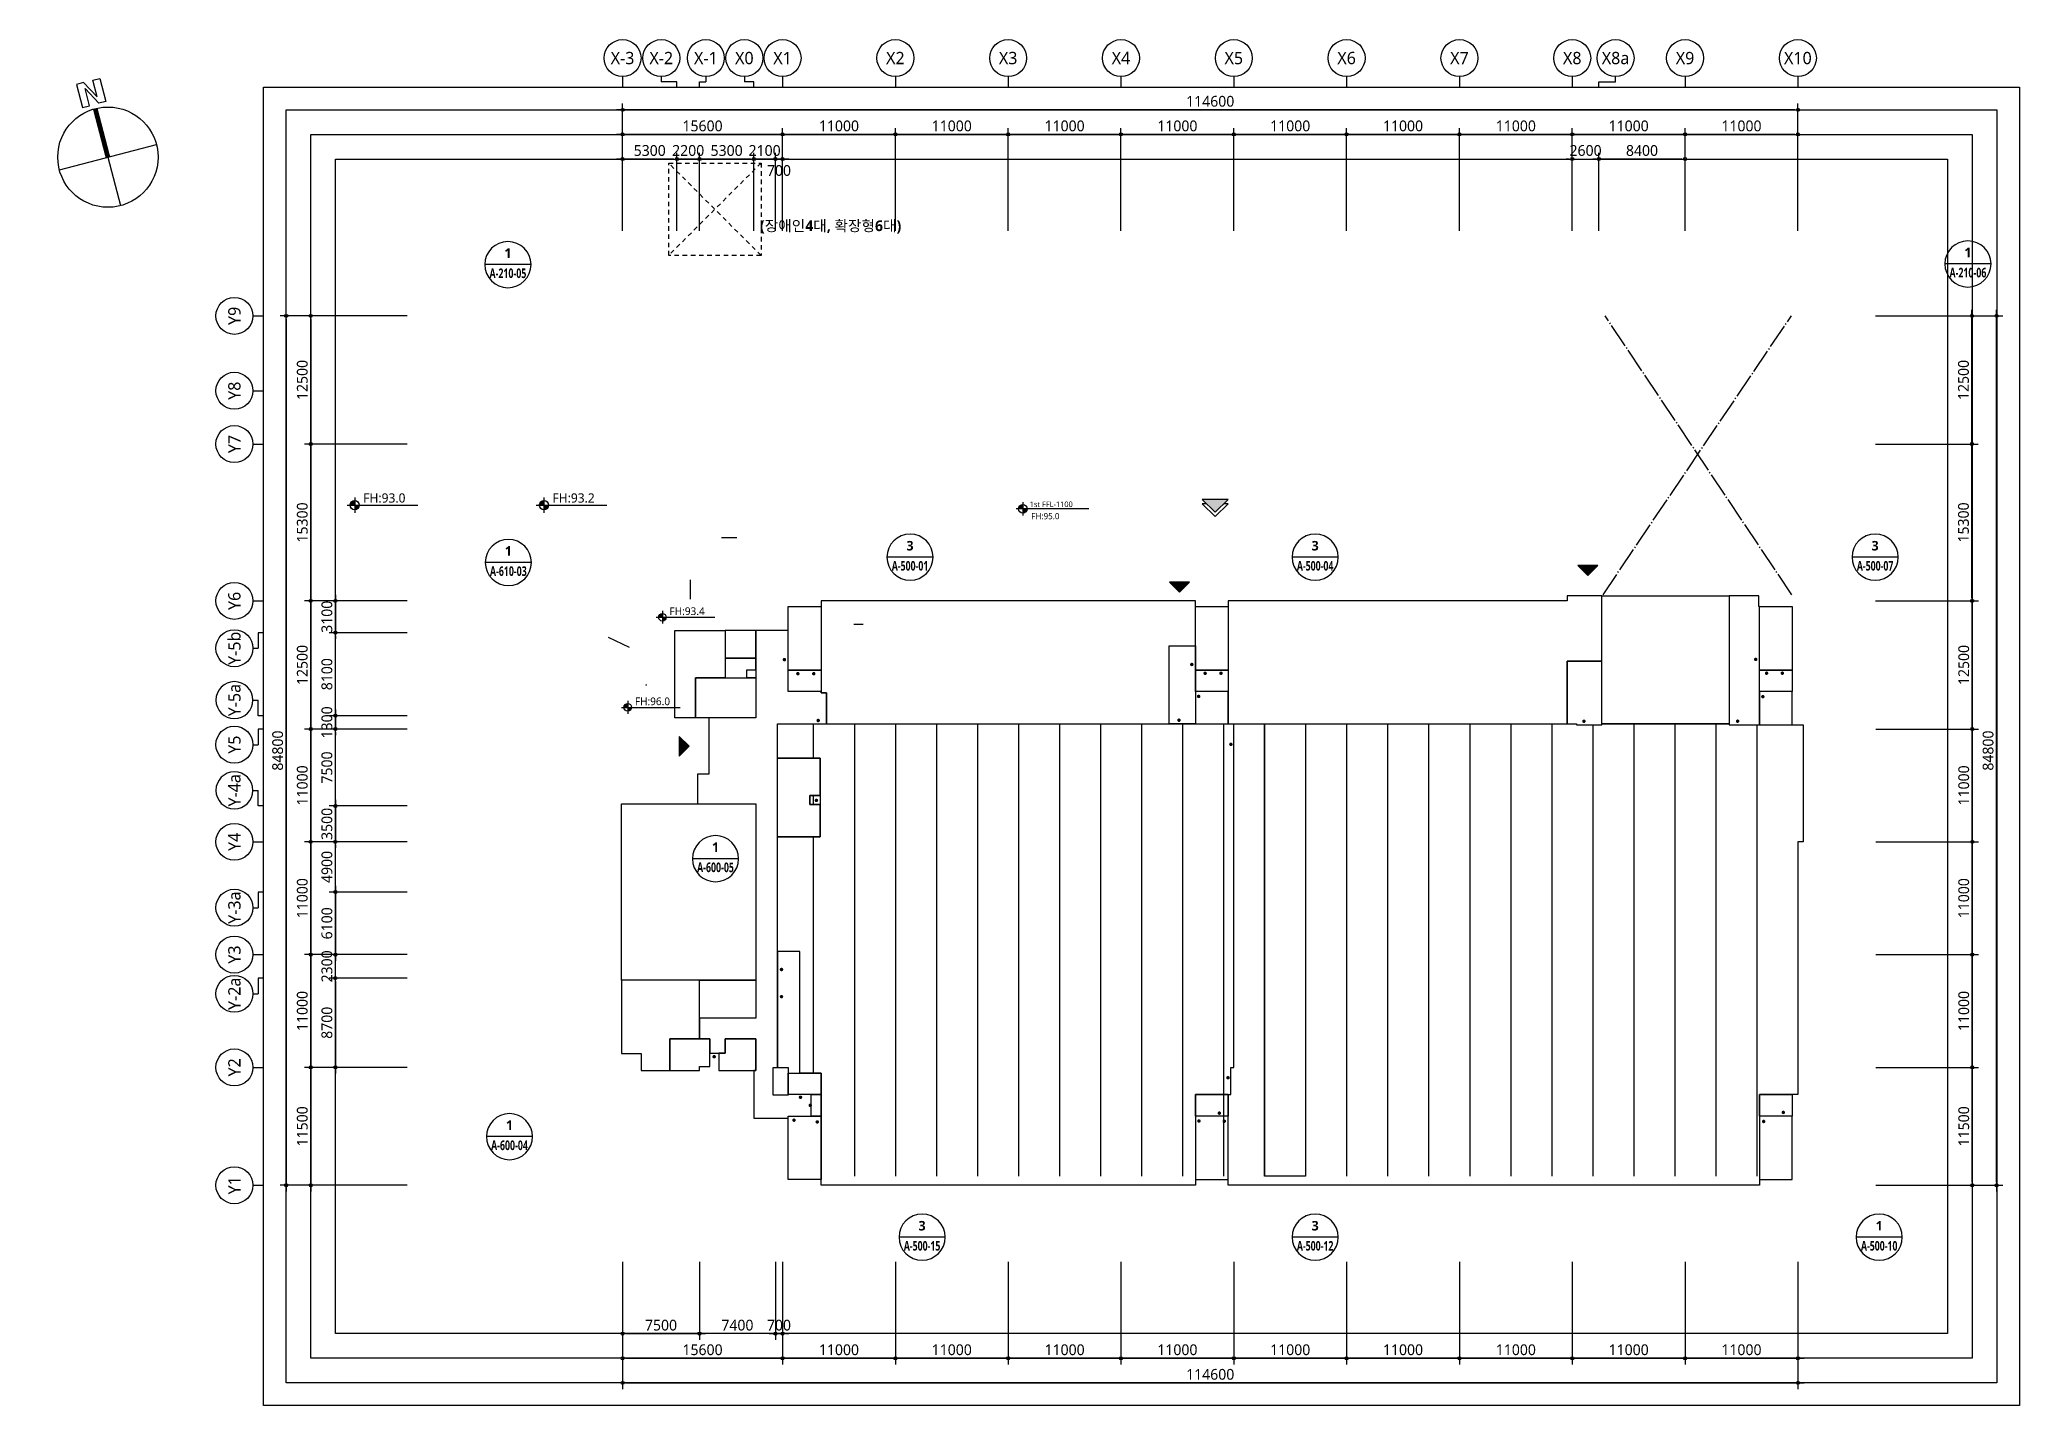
# Model space of a CAD drawing. Header units: millimetres. Extents: x -867282 to 190005487, y -1022614 to 455456909.
# Drawn here: x -867282 to -674241, y -476989 to -343767 of the extents above; entities that cross this region are included whole.
import ezdxf
from ezdxf.enums import TextEntityAlignment as Align

# ---------------------------------------------------------------- set-up
doc = ezdxf.new("R2010")
doc.units = ezdxf.units.MM
doc.header["$LTSCALE"] = 400
doc.header["$MEASUREMENT"] = 0
doc.header["$PDSIZE"] = -10
doc.linetypes.add('HID', pattern=[2, 1.1, -0.9])
doc.linetypes.add('STD_SHAFT', pattern=[7.3, 6, -0.5, 0.3, -0.5])
doc.layers.get('0').update_dxf_attribs({"linetype": 'CONTINUOUS'})
doc.layers.get('Defpoints').update_dxf_attribs({"color": 153, "linetype": 'CONTINUOUS'})
for name, color, linetype in [('A-ANNO-ENT', 1, 'CONTINUOUS'), ('A-ANNO-PONT', 7, 'CONTINUOUS'), ('A-ANNO-SYMB', 7, 'CONTINUOUS'), ('A-ANNO-TEXT1', 7, 'CONTINUOUS'), ('A-FLOR-MARK-ARCH', 1, 'CONTINUOUS'), ('A-FLOR-OPEN-BELO', 6, 'STD_SHAFT'), ('A-ST-AXIS-BUB', 7, 'CONTINUOUS'), ('A-ST-AXIS-DIM', 7, 'CONTINUOUS'), ('AA-MKXS', 3, 'CONTINUOUS'), ('heb', 30, 'CONTINUOUS'), ('HID', 7, 'HID'), ('X-SEC-종$0$A-ST-AXIS-BUB', 7, 'CONTINUOUS')]:
    doc.layers.add(name, color=color, linetype=linetype)
doc.layers.add('A-XXXX-SYMB', color=7, linetype='CONTINUOUS', lineweight=25)
doc.layers.add('XR-평면도$0$A-SSXK-LEAD', color=7, linetype='CONTINUOUS', lineweight=25)
doc.layers.add('Defpoint', color=161, linetype='CONTINUOUS', plot=False)
doc.layers.add('면적', color=210, linetype='CONTINUOUS', plot=False)
doc.styles.add('2020음성 1차', font='')
doc.styles.add('SAMOO', font='romans.shx', dxfattribs={"bigfont": 'whgtxt.shx'})
doc.styles.add('SH_대대리576', font='malgun.ttf')
doc.styles.add('SH_진천_나눔', font='')
doc.styles.get('2020음성 1차').set_extended_font_data('NanumGothic', bold=True)
doc.styles.get('SH_진천_나눔').set_extended_font_data('NanumGothic', bold=True)
doc.dimstyles.new('SHP 600', dxfattribs={"dimscale": 300, "dimtxt": 3.5, "dimasz": 1, "dimexe": 2, "dimexo": 2, "dimgap": 1, "dimtad": 1, "dimdec": 0, "dimzin": 0, "dimdsep": 46, "dimtxsty": 'SH_대대리576', "dimblk": 'DIMDOT', "dimcen": 0.09, "dimclrt": 3, "dimadec": 0, "dimazin": 1, "dimtfac": 1, "dimtdec": 0, "dimtix": 1, "dimtmove": 2, "dimatfit": 0, "dimldrblk": 'DIMDOT', "dimfxl": 1, "dimtolj": 1, "dimtzin": 0, "dimarcsym": 0})

msp = doc.modelspace()

# ---------------------------------------------------------------- texts
at = {"color": 1, "style": 'SH_대대리576'}
for s, height, p in [('FH:93.0', 900, (-835725.5, -388477.3)), ('FH:93.2', 900, (-817274.6, -388477.3)), ('FH:95.0', 600, (-770586.5, -390248.7)), ('FH:93.4', 750, (-805861.8, -399520.2)), ('FH:96.0', 750, (-809240.1, -408312.4))]:
    msp.add_text(s, height=height, dxfattribs=at).set_placement(p, align=Align.MIDDLE_LEFT)
at = {"layer": 'A-ANNO-TEXT1', "style": 'SH_대대리576'}
for s, p in [('X-3', (-810441.2, -345567.2)), ('X-2', (-806664.1, -345567.2)), ('X-1', (-802318.3, -345567.2)), ('X0', (-798564.1, -345567.2)), ('X1', (-794841.2, -345567.2)), ('X2', (-783841.2, -345567.2)), ('X3', (-772841.2, -345567.2)), ('X4', (-761841.2, -345567.2)), ('X5', (-750841.2, -345567.2)), ('X6', (-739841.2, -345567.2)), ('X7', (-728841.2, -345567.2)), ('X8', (-717841.2, -345567.2)), ('X8a', (-713618.3, -345567.2)), ('X9', (-706841.2, -345567.2)), ('X10', (-695841.2, -345567.2))]:
    msp.add_text(s, height=1200, dxfattribs=at).set_placement(p, align=Align.MIDDLE_CENTER)
at = {"layer": 'A-ANNO-TEXT1', "style": 'SH_진천_나눔'}
msp.add_text('(장애인4대, 확장형6대)', height=1050, dxfattribs=at).set_placement((-790153.3, -361969), align=Align.MIDDLE)
at = {"layer": 'A-ANNO-TEXT1', "style": 'SH_대대리576'}
for s, p in [('Y9', (-848291.2, -370717.2)), ('Y8', (-848291.2, -378017.2)), ('Y7', (-848291.2, -383217.2)), ('Y6', (-848291.2, -398517.2)), ('Y-5b', (-848291.2, -403140.1)), ('Y-5a', (-848291.2, -408194.3)), ('Y5', (-848291.2, -412540.1)), ('Y-4a', (-848291.2, -416994.3)), ('Y4', (-848291.2, -422017.2)), ('Y-3a', (-848291.2, -428440.1)), ('Y3', (-848291.2, -433017.2)), ('Y-2a', (-848291.2, -436840.1)), ('Y2', (-848291.2, -444017.2)), ('Y1', (-848291.2, -455517.2))]:
    msp.add_text(s, height=1200, rotation=90, dxfattribs=at).set_placement(p, align=Align.MIDDLE_CENTER)

# ---------------------------------------------------------------- blocks, each defined once
blk = doc.blocks.new('DIMDOT')
at = {"color": 0}
blk.add_line((-2, 0), (2, 0), dxfattribs=at)
for radius in [0.5, 0.25]:
    blk.add_circle((0, 0), radius, dxfattribs=at)
blk = doc.blocks.new('*D564')
at = {"layer": 'A-ST-AXIS-DIM', "color": 0, "lineweight": -2, "transparency": 16777216}
for p, q in [((-810441, -362417), (-810441, -350017)), ((-696141, -350617), (-810141, -350617)), ((-695841, -362417), (-695841, -350017))]:
    blk.add_line(p, q, dxfattribs=at)
at = {"layer": 'Defpoints', "color": 0, "transparency": 16777216}
for p in [(-810441, -350617), (-810441, -363017), (-695841, -363017)]:
    blk.add_point(p, dxfattribs=at)
at = {"layer": 'A-ST-AXIS-DIM', "color": 0, "lineweight": -2, "transparency": 16777216, "xscale": 300, "yscale": 300, "zscale": 300, "rotation": 180}
blk.add_blockref('DIMDOT', (-810441, -350617), dxfattribs=at)
at = {"layer": 'A-ST-AXIS-DIM', "color": 0, "lineweight": -2, "transparency": 16777216, "xscale": 300, "yscale": 300, "zscale": 300}
blk.add_blockref('DIMDOT', (-695841, -350617), dxfattribs=at)
at = {"layer": 'A-ST-AXIS-DIM', "color": 3, "transparency": 16777216, "insert": (-753141, -349792), "char_height": 1050, "attachment_point": 5, "style": 'SH_대대리576'}
blk.add_mtext('\\A1;114600', dxfattribs=at)
blk = doc.blocks.new('*D565')
at = {"layer": 'A-ST-AXIS-DIM', "color": 0, "lineweight": -2, "transparency": 16777216}
for p, q in [((-794841, -362417), (-794841, -352417)), ((-784141, -353017), (-794541, -353017)), ((-783841, -362417), (-783841, -352417))]:
    blk.add_line(p, q, dxfattribs=at)
at = {"layer": 'Defpoints', "color": 0, "transparency": 16777216}
for p in [(-794841, -353017), (-794841, -363017), (-783841, -363017)]:
    blk.add_point(p, dxfattribs=at)
at = {"layer": 'A-ST-AXIS-DIM', "color": 0, "lineweight": -2, "transparency": 16777216, "xscale": 300, "yscale": 300, "zscale": 300, "rotation": 180}
blk.add_blockref('DIMDOT', (-794841, -353017), dxfattribs=at)
at = {"layer": 'A-ST-AXIS-DIM', "color": 0, "lineweight": -2, "transparency": 16777216, "xscale": 300, "yscale": 300, "zscale": 300}
blk.add_blockref('DIMDOT', (-783841, -353017), dxfattribs=at)
at = {"layer": 'A-ST-AXIS-DIM', "color": 3, "transparency": 16777216, "insert": (-789341, -352192), "char_height": 1050, "attachment_point": 5, "style": 'SH_대대리576'}
blk.add_mtext('\\A1;11000', dxfattribs=at)
blk = doc.blocks.new('*D566')
at = {"layer": 'A-ST-AXIS-DIM', "color": 0, "lineweight": -2, "transparency": 16777216}
for p, q in [((-783841, -362417), (-783841, -352417)), ((-773141, -353017), (-783541, -353017)), ((-772841, -362417), (-772841, -352417))]:
    blk.add_line(p, q, dxfattribs=at)
at = {"layer": 'Defpoints', "color": 0, "transparency": 16777216}
for p in [(-783841, -353017), (-783841, -363017), (-772841, -363017)]:
    blk.add_point(p, dxfattribs=at)
at = {"layer": 'A-ST-AXIS-DIM', "color": 0, "lineweight": -2, "transparency": 16777216, "xscale": 300, "yscale": 300, "zscale": 300, "rotation": 180}
blk.add_blockref('DIMDOT', (-783841, -353017), dxfattribs=at)
at = {"layer": 'A-ST-AXIS-DIM', "color": 0, "lineweight": -2, "transparency": 16777216, "xscale": 300, "yscale": 300, "zscale": 300}
blk.add_blockref('DIMDOT', (-772841, -353017), dxfattribs=at)
at = {"layer": 'A-ST-AXIS-DIM', "color": 3, "transparency": 16777216, "insert": (-778341, -352192), "char_height": 1050, "attachment_point": 5, "style": 'SH_대대리576'}
blk.add_mtext('\\A1;11000', dxfattribs=at)
blk = doc.blocks.new('*D567')
at = {"layer": 'A-ST-AXIS-DIM', "color": 0, "lineweight": -2, "transparency": 16777216}
for p, q in [((-772841, -362417), (-772841, -352417)), ((-762141, -353017), (-772541, -353017)), ((-761841, -362417), (-761841, -352417))]:
    blk.add_line(p, q, dxfattribs=at)
at = {"layer": 'Defpoints', "color": 0, "transparency": 16777216}
for p in [(-772841, -353017), (-772841, -363017), (-761841, -363017)]:
    blk.add_point(p, dxfattribs=at)
at = {"layer": 'A-ST-AXIS-DIM', "color": 0, "lineweight": -2, "transparency": 16777216, "xscale": 300, "yscale": 300, "zscale": 300, "rotation": 180}
blk.add_blockref('DIMDOT', (-772841, -353017), dxfattribs=at)
at = {"layer": 'A-ST-AXIS-DIM', "color": 0, "lineweight": -2, "transparency": 16777216, "xscale": 300, "yscale": 300, "zscale": 300}
blk.add_blockref('DIMDOT', (-761841, -353017), dxfattribs=at)
at = {"layer": 'A-ST-AXIS-DIM', "color": 3, "transparency": 16777216, "insert": (-767341, -352192), "char_height": 1050, "attachment_point": 5, "style": 'SH_대대리576'}
blk.add_mtext('\\A1;11000', dxfattribs=at)
blk = doc.blocks.new('*D568')
at = {"layer": 'A-ST-AXIS-DIM', "color": 0, "lineweight": -2, "transparency": 16777216}
for p, q in [((-761841, -362417), (-761841, -352417)), ((-751141, -353017), (-761541, -353017)), ((-750841, -362417), (-750841, -352417))]:
    blk.add_line(p, q, dxfattribs=at)
at = {"layer": 'Defpoints', "color": 0, "transparency": 16777216}
for p in [(-761841, -353017), (-761841, -363017), (-750841, -363017)]:
    blk.add_point(p, dxfattribs=at)
at = {"layer": 'A-ST-AXIS-DIM', "color": 0, "lineweight": -2, "transparency": 16777216, "xscale": 300, "yscale": 300, "zscale": 300, "rotation": 180}
blk.add_blockref('DIMDOT', (-761841, -353017), dxfattribs=at)
at = {"layer": 'A-ST-AXIS-DIM', "color": 0, "lineweight": -2, "transparency": 16777216, "xscale": 300, "yscale": 300, "zscale": 300}
blk.add_blockref('DIMDOT', (-750841, -353017), dxfattribs=at)
at = {"layer": 'A-ST-AXIS-DIM', "color": 3, "transparency": 16777216, "insert": (-756341, -352192), "char_height": 1050, "attachment_point": 5, "style": 'SH_대대리576'}
blk.add_mtext('\\A1;11000', dxfattribs=at)
blk = doc.blocks.new('*D569')
at = {"layer": 'A-ST-AXIS-DIM', "color": 0, "lineweight": -2, "transparency": 16777216}
for p, q in [((-750841, -362417), (-750841, -352417)), ((-740141, -353017), (-750541, -353017)), ((-739841, -362417), (-739841, -352417))]:
    blk.add_line(p, q, dxfattribs=at)
at = {"layer": 'Defpoints', "color": 0, "transparency": 16777216}
for p in [(-750841, -353017), (-750841, -363017), (-739841, -363017)]:
    blk.add_point(p, dxfattribs=at)
at = {"layer": 'A-ST-AXIS-DIM', "color": 0, "lineweight": -2, "transparency": 16777216, "xscale": 300, "yscale": 300, "zscale": 300, "rotation": 180}
blk.add_blockref('DIMDOT', (-750841, -353017), dxfattribs=at)
at = {"layer": 'A-ST-AXIS-DIM', "color": 0, "lineweight": -2, "transparency": 16777216, "xscale": 300, "yscale": 300, "zscale": 300}
blk.add_blockref('DIMDOT', (-739841, -353017), dxfattribs=at)
at = {"layer": 'A-ST-AXIS-DIM', "color": 3, "transparency": 16777216, "insert": (-745341, -352192), "char_height": 1050, "attachment_point": 5, "style": 'SH_대대리576'}
blk.add_mtext('\\A1;11000', dxfattribs=at)
blk = doc.blocks.new('*D570')
at = {"layer": 'A-ST-AXIS-DIM', "color": 0, "lineweight": -2, "transparency": 16777216}
for p, q in [((-739841, -362417), (-739841, -352417)), ((-729141, -353017), (-739541, -353017)), ((-728841, -362417), (-728841, -352417))]:
    blk.add_line(p, q, dxfattribs=at)
at = {"layer": 'Defpoints', "color": 0, "transparency": 16777216}
for p in [(-739841, -353017), (-739841, -363017), (-728841, -363017)]:
    blk.add_point(p, dxfattribs=at)
at = {"layer": 'A-ST-AXIS-DIM', "color": 0, "lineweight": -2, "transparency": 16777216, "xscale": 300, "yscale": 300, "zscale": 300, "rotation": 180}
blk.add_blockref('DIMDOT', (-739841, -353017), dxfattribs=at)
at = {"layer": 'A-ST-AXIS-DIM', "color": 0, "lineweight": -2, "transparency": 16777216, "xscale": 300, "yscale": 300, "zscale": 300}
blk.add_blockref('DIMDOT', (-728841, -353017), dxfattribs=at)
at = {"layer": 'A-ST-AXIS-DIM', "color": 3, "transparency": 16777216, "insert": (-734341, -352192), "char_height": 1050, "attachment_point": 5, "style": 'SH_대대리576'}
blk.add_mtext('\\A1;11000', dxfattribs=at)
blk = doc.blocks.new('*D571')
at = {"layer": 'A-ST-AXIS-DIM', "color": 0, "lineweight": -2, "transparency": 16777216}
for p, q in [((-728841, -362417), (-728841, -352417)), ((-718141, -353017), (-728541, -353017)), ((-717841, -362417), (-717841, -352417))]:
    blk.add_line(p, q, dxfattribs=at)
at = {"layer": 'Defpoints', "color": 0, "transparency": 16777216}
for p in [(-728841, -353017), (-728841, -363017), (-717841, -363017)]:
    blk.add_point(p, dxfattribs=at)
at = {"layer": 'A-ST-AXIS-DIM', "color": 0, "lineweight": -2, "transparency": 16777216, "xscale": 300, "yscale": 300, "zscale": 300, "rotation": 180}
blk.add_blockref('DIMDOT', (-728841, -353017), dxfattribs=at)
at = {"layer": 'A-ST-AXIS-DIM', "color": 0, "lineweight": -2, "transparency": 16777216, "xscale": 300, "yscale": 300, "zscale": 300}
blk.add_blockref('DIMDOT', (-717841, -353017), dxfattribs=at)
at = {"layer": 'A-ST-AXIS-DIM', "color": 3, "transparency": 16777216, "insert": (-723341, -352192), "char_height": 1050, "attachment_point": 5, "style": 'SH_대대리576'}
blk.add_mtext('\\A1;11000', dxfattribs=at)
blk = doc.blocks.new('*D572')
at = {"layer": 'A-ST-AXIS-DIM', "color": 0, "lineweight": -2, "transparency": 16777216}
for p, q in [((-717841, -362417), (-717841, -352417)), ((-707141, -353017), (-717541, -353017)), ((-706841, -362417), (-706841, -352417))]:
    blk.add_line(p, q, dxfattribs=at)
at = {"layer": 'Defpoints', "color": 0, "transparency": 16777216}
for p in [(-717841, -353017), (-717841, -363017), (-706841, -363017)]:
    blk.add_point(p, dxfattribs=at)
at = {"layer": 'A-ST-AXIS-DIM', "color": 0, "lineweight": -2, "transparency": 16777216, "xscale": 300, "yscale": 300, "zscale": 300, "rotation": 180}
blk.add_blockref('DIMDOT', (-717841, -353017), dxfattribs=at)
at = {"layer": 'A-ST-AXIS-DIM', "color": 0, "lineweight": -2, "transparency": 16777216, "xscale": 300, "yscale": 300, "zscale": 300}
blk.add_blockref('DIMDOT', (-706841, -353017), dxfattribs=at)
at = {"layer": 'A-ST-AXIS-DIM', "color": 3, "transparency": 16777216, "insert": (-712341, -352192), "char_height": 1050, "attachment_point": 5, "style": 'SH_대대리576'}
blk.add_mtext('\\A1;11000', dxfattribs=at)
blk = doc.blocks.new('*D573')
at = {"layer": 'A-ST-AXIS-DIM', "color": 0, "lineweight": -2, "transparency": 16777216}
for p, q in [((-706841, -362417), (-706841, -352417)), ((-696141, -353017), (-706541, -353017)), ((-695841, -362417), (-695841, -352417))]:
    blk.add_line(p, q, dxfattribs=at)
at = {"layer": 'Defpoints', "color": 0, "transparency": 16777216}
for p in [(-706841, -353017), (-706841, -363017), (-695841, -363017)]:
    blk.add_point(p, dxfattribs=at)
at = {"layer": 'A-ST-AXIS-DIM', "color": 0, "lineweight": -2, "transparency": 16777216, "xscale": 300, "yscale": 300, "zscale": 300, "rotation": 180}
blk.add_blockref('DIMDOT', (-706841, -353017), dxfattribs=at)
at = {"layer": 'A-ST-AXIS-DIM', "color": 0, "lineweight": -2, "transparency": 16777216, "xscale": 300, "yscale": 300, "zscale": 300}
blk.add_blockref('DIMDOT', (-695841, -353017), dxfattribs=at)
at = {"layer": 'A-ST-AXIS-DIM', "color": 3, "transparency": 16777216, "insert": (-701341, -352192), "char_height": 1050, "attachment_point": 5, "style": 'SH_대대리576'}
blk.add_mtext('\\A1;11000', dxfattribs=at)
blk = doc.blocks.new('*D574')
at = {"layer": 'A-ST-AXIS-DIM', "color": 0, "lineweight": -2, "transparency": 16777216}
for p, q in [((-810441, -362417), (-810441, -352417)), ((-795141, -353017), (-810141, -353017)), ((-794841, -362417), (-794841, -352417))]:
    blk.add_line(p, q, dxfattribs=at)
at = {"layer": 'Defpoints', "color": 0, "transparency": 16777216}
for p in [(-810441, -353017), (-810441, -363017), (-794841, -363017)]:
    blk.add_point(p, dxfattribs=at)
at = {"layer": 'A-ST-AXIS-DIM', "color": 0, "lineweight": -2, "transparency": 16777216, "xscale": 300, "yscale": 300, "zscale": 300, "rotation": 180}
blk.add_blockref('DIMDOT', (-810441, -353017), dxfattribs=at)
at = {"layer": 'A-ST-AXIS-DIM', "color": 0, "lineweight": -2, "transparency": 16777216, "xscale": 300, "yscale": 300, "zscale": 300}
blk.add_blockref('DIMDOT', (-794841, -353017), dxfattribs=at)
at = {"layer": 'A-ST-AXIS-DIM', "color": 3, "transparency": 16777216, "insert": (-802641, -352192), "char_height": 1050, "attachment_point": 5, "style": 'SH_대대리576'}
blk.add_mtext('\\A1;15600', dxfattribs=at)
blk = doc.blocks.new('*D575')
at = {"layer": 'A-ST-AXIS-DIM', "color": 0, "lineweight": -2, "transparency": 16777216}
for p, q in [((-831441, -370717), (-843841, -370717)), ((-843241, -371017), (-843241, -455217)), ((-831441, -455517), (-843841, -455517))]:
    blk.add_line(p, q, dxfattribs=at)
at = {"layer": 'Defpoints', "color": 0, "transparency": 16777216}
for p in [(-830841, -370717), (-843241, -455517), (-830841, -455517)]:
    blk.add_point(p, dxfattribs=at)
at = {"layer": 'A-ST-AXIS-DIM', "color": 0, "lineweight": -2, "transparency": 16777216, "xscale": 300, "yscale": 300, "zscale": 300}
for p, rotation in [((-843241, -370717), 90), ((-843241, -455517), 270)]:
    blk.add_blockref('DIMDOT', p, dxfattribs=dict(at, rotation=rotation))
at = {"layer": 'A-ST-AXIS-DIM', "color": 3, "transparency": 16777216, "insert": (-844066, -413117), "char_height": 1050, "attachment_point": 5, "rotation": 90, "style": 'SH_대대리576'}
blk.add_mtext('\\A1;84800', dxfattribs=at)
blk = doc.blocks.new('*D576')
at = {"layer": 'A-ST-AXIS-DIM', "color": 0, "lineweight": -2, "transparency": 16777216}
for p, q in [((-831441, -444017), (-841441, -444017)), ((-840841, -444317), (-840841, -455217)), ((-831441, -455517), (-841441, -455517))]:
    blk.add_line(p, q, dxfattribs=at)
at = {"layer": 'Defpoints', "color": 0, "transparency": 16777216}
for p in [(-830841, -444017), (-840841, -455517), (-830841, -455517)]:
    blk.add_point(p, dxfattribs=at)
at = {"layer": 'A-ST-AXIS-DIM', "color": 0, "lineweight": -2, "transparency": 16777216, "xscale": 300, "yscale": 300, "zscale": 300}
for p, rotation in [((-840841, -444017), 90), ((-840841, -455517), 270)]:
    blk.add_blockref('DIMDOT', p, dxfattribs=dict(at, rotation=rotation))
at = {"layer": 'A-ST-AXIS-DIM', "color": 3, "transparency": 16777216, "insert": (-841666, -449767), "char_height": 1050, "attachment_point": 5, "rotation": 90, "style": 'SH_대대리576'}
blk.add_mtext('\\A1;11500', dxfattribs=at)
blk = doc.blocks.new('*D577')
at = {"layer": 'A-ST-AXIS-DIM', "color": 0, "lineweight": -2, "transparency": 16777216}
for p, q in [((-831441, -433017), (-841441, -433017)), ((-840841, -433317), (-840841, -443717)), ((-831441, -444017), (-841441, -444017))]:
    blk.add_line(p, q, dxfattribs=at)
at = {"layer": 'Defpoints', "color": 0, "transparency": 16777216}
for p in [(-830841, -433017), (-840841, -444017), (-830841, -444017)]:
    blk.add_point(p, dxfattribs=at)
at = {"layer": 'A-ST-AXIS-DIM', "color": 0, "lineweight": -2, "transparency": 16777216, "xscale": 300, "yscale": 300, "zscale": 300}
for p, rotation in [((-840841, -433017), 90), ((-840841, -444017), 270)]:
    blk.add_blockref('DIMDOT', p, dxfattribs=dict(at, rotation=rotation))
at = {"layer": 'A-ST-AXIS-DIM', "color": 3, "transparency": 16777216, "insert": (-841666, -438517), "char_height": 1050, "attachment_point": 5, "rotation": 90, "style": 'SH_대대리576'}
blk.add_mtext('\\A1;11000', dxfattribs=at)
blk = doc.blocks.new('*D578')
at = {"layer": 'A-ST-AXIS-DIM', "color": 0, "lineweight": -2, "transparency": 16777216}
for p, q in [((-831441, -422017), (-841441, -422017)), ((-840841, -422317), (-840841, -432717)), ((-831441, -433017), (-841441, -433017))]:
    blk.add_line(p, q, dxfattribs=at)
at = {"layer": 'Defpoints', "color": 0, "transparency": 16777216}
for p in [(-830841, -422017), (-840841, -433017), (-830841, -433017)]:
    blk.add_point(p, dxfattribs=at)
at = {"layer": 'A-ST-AXIS-DIM', "color": 0, "lineweight": -2, "transparency": 16777216, "xscale": 300, "yscale": 300, "zscale": 300}
for p, rotation in [((-840841, -422017), 90), ((-840841, -433017), 270)]:
    blk.add_blockref('DIMDOT', p, dxfattribs=dict(at, rotation=rotation))
at = {"layer": 'A-ST-AXIS-DIM', "color": 3, "transparency": 16777216, "insert": (-841666, -427517), "char_height": 1050, "attachment_point": 5, "rotation": 90, "style": 'SH_대대리576'}
blk.add_mtext('\\A1;11000', dxfattribs=at)
blk = doc.blocks.new('*D579')
at = {"layer": 'A-ST-AXIS-DIM', "color": 0, "lineweight": -2, "transparency": 16777216}
for p, q in [((-831441, -411017), (-841441, -411017)), ((-840841, -411317), (-840841, -421717)), ((-831441, -422017), (-841441, -422017))]:
    blk.add_line(p, q, dxfattribs=at)
at = {"layer": 'Defpoints', "color": 0, "transparency": 16777216}
for p in [(-830841, -411017), (-840841, -422017), (-830841, -422017)]:
    blk.add_point(p, dxfattribs=at)
at = {"layer": 'A-ST-AXIS-DIM', "color": 0, "lineweight": -2, "transparency": 16777216, "xscale": 300, "yscale": 300, "zscale": 300}
for p, rotation in [((-840841, -411017), 90), ((-840841, -422017), 270)]:
    blk.add_blockref('DIMDOT', p, dxfattribs=dict(at, rotation=rotation))
at = {"layer": 'A-ST-AXIS-DIM', "color": 3, "transparency": 16777216, "insert": (-841666, -416517), "char_height": 1050, "attachment_point": 5, "rotation": 90, "style": 'SH_대대리576'}
blk.add_mtext('\\A1;11000', dxfattribs=at)
blk = doc.blocks.new('*D580')
at = {"layer": 'A-ST-AXIS-DIM', "color": 0, "lineweight": -2, "transparency": 16777216}
for p, q in [((-831441, -398517), (-841441, -398517)), ((-840841, -398817), (-840841, -410717)), ((-831441, -411017), (-841441, -411017))]:
    blk.add_line(p, q, dxfattribs=at)
at = {"layer": 'Defpoints', "color": 0, "transparency": 16777216}
for p in [(-830841, -398517), (-840841, -411017), (-830841, -411017)]:
    blk.add_point(p, dxfattribs=at)
at = {"layer": 'A-ST-AXIS-DIM', "color": 0, "lineweight": -2, "transparency": 16777216, "xscale": 300, "yscale": 300, "zscale": 300}
for p, rotation in [((-840841, -398517), 90), ((-840841, -411017), 270)]:
    blk.add_blockref('DIMDOT', p, dxfattribs=dict(at, rotation=rotation))
at = {"layer": 'A-ST-AXIS-DIM', "color": 3, "transparency": 16777216, "insert": (-841666, -404767), "char_height": 1050, "attachment_point": 5, "rotation": 90, "style": 'SH_대대리576'}
blk.add_mtext('\\A1;12500', dxfattribs=at)
blk = doc.blocks.new('*D581')
at = {"layer": 'A-ST-AXIS-DIM', "color": 0, "lineweight": -2, "transparency": 16777216}
for p, q in [((-831441, -383217), (-841441, -383217)), ((-840841, -383517), (-840841, -398217)), ((-831441, -398517), (-841441, -398517))]:
    blk.add_line(p, q, dxfattribs=at)
at = {"layer": 'Defpoints', "color": 0, "transparency": 16777216}
for p in [(-830841, -383217), (-840841, -398517), (-830841, -398517)]:
    blk.add_point(p, dxfattribs=at)
at = {"layer": 'A-ST-AXIS-DIM', "color": 0, "lineweight": -2, "transparency": 16777216, "xscale": 300, "yscale": 300, "zscale": 300}
for p, rotation in [((-840841, -383217), 90), ((-840841, -398517), 270)]:
    blk.add_blockref('DIMDOT', p, dxfattribs=dict(at, rotation=rotation))
at = {"layer": 'A-ST-AXIS-DIM', "color": 3, "transparency": 16777216, "insert": (-841666, -390867), "char_height": 1050, "attachment_point": 5, "rotation": 90, "style": 'SH_대대리576'}
blk.add_mtext('\\A1;15300', dxfattribs=at)
blk = doc.blocks.new('*D582')
at = {"layer": 'A-ST-AXIS-DIM', "color": 0, "lineweight": -2, "transparency": 16777216}
for p, q in [((-831441, -370717), (-841441, -370717)), ((-840841, -371017), (-840841, -382917)), ((-831441, -383217), (-841441, -383217))]:
    blk.add_line(p, q, dxfattribs=at)
at = {"layer": 'Defpoints', "color": 0, "transparency": 16777216}
for p in [(-830841, -370717), (-840841, -383217), (-830841, -383217)]:
    blk.add_point(p, dxfattribs=at)
at = {"layer": 'A-ST-AXIS-DIM', "color": 0, "lineweight": -2, "transparency": 16777216, "xscale": 300, "yscale": 300, "zscale": 300}
for p, rotation in [((-840841, -370717), 90), ((-840841, -383217), 270)]:
    blk.add_blockref('DIMDOT', p, dxfattribs=dict(at, rotation=rotation))
at = {"layer": 'A-ST-AXIS-DIM', "color": 3, "transparency": 16777216, "insert": (-841666, -376967), "char_height": 1050, "attachment_point": 5, "rotation": 90, "style": 'SH_대대리576'}
blk.add_mtext('\\A1;12500', dxfattribs=at)
blk = doc.blocks.new('A$C2E1A0DD2')
at = {"layer": 'A-ANNO-SYMB'}
h = blk.add_hatch(color=256, dxfattribs=at)
h.paths.add_polyline_path([(750, 1200, 0.4142136), (300, 750), (750, 750)])
h.paths.add_polyline_path([(1200, 750), (750, 750), (750, 300, 0.4142136)])
for p, q in [((0, 750), (1500, 750)), ((750, 1500), (750, 0))]:
    blk.add_line(p, q, dxfattribs=at)
blk.add_circle((750, 750), 450, dxfattribs=at)
blk = doc.blocks.new('A$C33BE775C')
at = {"layer": 'A-XXXX-SYMB'}
blk.add_line((1250, 625), (5743, 625), dxfattribs=at)
at = {"layer": 'A-XXXX-SYMB', "xscale": 0.8333333333333333, "yscale": 0.8333333333333333, "zscale": 0.8333333333333333}
blk.add_blockref('A$C2E1A0DD2', (0, 0), dxfattribs=at)
blk = doc.blocks.new('A$C19A65A13')
at = {"layer": 'A-XXXX-SYMB'}
blk.add_line((1500, 750), (6891, 750), dxfattribs=at)
blk.add_blockref('A$C2E1A0DD2', (0, 0), dxfattribs=at)
blk = doc.blocks.new('*D599')
at = {"layer": 'A-ST-AXIS-DIM', "color": 0, "lineweight": -2, "transparency": 16777216}
for p, q in [((-688266, -370717), (-678266, -370717)), ((-678866, -382917), (-678866, -371017)), ((-688266, -383217), (-678266, -383217))]:
    blk.add_line(p, q, dxfattribs=at)
at = {"layer": 'Defpoints', "color": 0, "transparency": 16777216}
for p in [(-688866, -370717), (-678866, -370717), (-688866, -383217)]:
    blk.add_point(p, dxfattribs=at)
at = {"layer": 'A-ST-AXIS-DIM', "color": 0, "lineweight": -2, "transparency": 16777216, "xscale": 300, "yscale": 300, "zscale": 300}
for p, rotation in [((-678866, -370717), 90), ((-678866, -383217), 270)]:
    blk.add_blockref('DIMDOT', p, dxfattribs=dict(at, rotation=rotation))
at = {"layer": 'A-ST-AXIS-DIM', "color": 3, "transparency": 16777216, "insert": (-679691, -376967), "char_height": 1050, "attachment_point": 5, "rotation": 90, "style": 'SH_대대리576'}
blk.add_mtext('\\A1;12500', dxfattribs=at)
blk = doc.blocks.new('*D600')
at = {"layer": 'A-ST-AXIS-DIM', "color": 0, "lineweight": -2, "transparency": 16777216}
for p, q in [((-688266, -383217), (-678266, -383217)), ((-678866, -398217), (-678866, -383517)), ((-688266, -398517), (-678266, -398517))]:
    blk.add_line(p, q, dxfattribs=at)
at = {"layer": 'Defpoints', "color": 0, "transparency": 16777216}
for p in [(-688866, -383217), (-678866, -383217), (-688866, -398517)]:
    blk.add_point(p, dxfattribs=at)
at = {"layer": 'A-ST-AXIS-DIM', "color": 0, "lineweight": -2, "transparency": 16777216, "xscale": 300, "yscale": 300, "zscale": 300}
for p, rotation in [((-678866, -383217), 90), ((-678866, -398517), 270)]:
    blk.add_blockref('DIMDOT', p, dxfattribs=dict(at, rotation=rotation))
at = {"layer": 'A-ST-AXIS-DIM', "color": 3, "transparency": 16777216, "insert": (-679691, -390867), "char_height": 1050, "attachment_point": 5, "rotation": 90, "style": 'SH_대대리576'}
blk.add_mtext('\\A1;15300', dxfattribs=at)
blk = doc.blocks.new('*D601')
at = {"layer": 'A-ST-AXIS-DIM', "color": 0, "lineweight": -2, "transparency": 16777216}
for p, q in [((-688241, -398517), (-678241, -398517)), ((-678841, -410717), (-678841, -398817)), ((-688241, -411017), (-678241, -411017))]:
    blk.add_line(p, q, dxfattribs=at)
at = {"layer": 'Defpoints', "color": 0, "transparency": 16777216}
for p in [(-688841, -398517), (-678841, -398517), (-688841, -411017)]:
    blk.add_point(p, dxfattribs=at)
at = {"layer": 'A-ST-AXIS-DIM', "color": 0, "lineweight": -2, "transparency": 16777216, "xscale": 300, "yscale": 300, "zscale": 300}
for p, rotation in [((-678841, -398517), 90), ((-678841, -411017), 270)]:
    blk.add_blockref('DIMDOT', p, dxfattribs=dict(at, rotation=rotation))
at = {"layer": 'A-ST-AXIS-DIM', "color": 3, "transparency": 16777216, "insert": (-679666, -404767), "char_height": 1050, "attachment_point": 5, "rotation": 90, "style": 'SH_대대리576'}
blk.add_mtext('\\A1;12500', dxfattribs=at)
blk = doc.blocks.new('*D588')
at = {"layer": 'A-ST-AXIS-DIM', "color": 0, "lineweight": -2, "transparency": 16777216}
for p, q in [((-688241, -411017), (-678241, -411017)), ((-678841, -421717), (-678841, -411317)), ((-688241, -422017), (-678241, -422017))]:
    blk.add_line(p, q, dxfattribs=at)
at = {"layer": 'Defpoints', "color": 0, "transparency": 16777216}
for p in [(-688841, -411017), (-678841, -411017), (-688841, -422017)]:
    blk.add_point(p, dxfattribs=at)
at = {"layer": 'A-ST-AXIS-DIM', "color": 0, "lineweight": -2, "transparency": 16777216, "xscale": 300, "yscale": 300, "zscale": 300}
for p, rotation in [((-678841, -411017), 90), ((-678841, -422017), 270)]:
    blk.add_blockref('DIMDOT', p, dxfattribs=dict(at, rotation=rotation))
at = {"layer": 'A-ST-AXIS-DIM', "color": 3, "transparency": 16777216, "insert": (-679666, -416517), "char_height": 1050, "attachment_point": 5, "rotation": 90, "style": 'SH_대대리576'}
blk.add_mtext('\\A1;11000', dxfattribs=at)
blk = doc.blocks.new('*D589')
at = {"layer": 'A-ST-AXIS-DIM', "color": 0, "lineweight": -2, "transparency": 16777216}
for p, q in [((-688241, -422017), (-678241, -422017)), ((-678841, -432717), (-678841, -422317)), ((-688241, -433017), (-678241, -433017))]:
    blk.add_line(p, q, dxfattribs=at)
at = {"layer": 'Defpoints', "color": 0, "transparency": 16777216}
for p in [(-688841, -422017), (-678841, -422017), (-688841, -433017)]:
    blk.add_point(p, dxfattribs=at)
at = {"layer": 'A-ST-AXIS-DIM', "color": 0, "lineweight": -2, "transparency": 16777216, "xscale": 300, "yscale": 300, "zscale": 300}
for p, rotation in [((-678841, -422017), 90), ((-678841, -433017), 270)]:
    blk.add_blockref('DIMDOT', p, dxfattribs=dict(at, rotation=rotation))
at = {"layer": 'A-ST-AXIS-DIM', "color": 3, "transparency": 16777216, "insert": (-679666, -427517), "char_height": 1050, "attachment_point": 5, "rotation": 90, "style": 'SH_대대리576'}
blk.add_mtext('\\A1;11000', dxfattribs=at)
blk = doc.blocks.new('*D590')
at = {"layer": 'A-ST-AXIS-DIM', "color": 0, "lineweight": -2, "transparency": 16777216}
for p, q in [((-688241, -433017), (-678241, -433017)), ((-678841, -443717), (-678841, -433317)), ((-688241, -444017), (-678241, -444017))]:
    blk.add_line(p, q, dxfattribs=at)
at = {"layer": 'Defpoints', "color": 0, "transparency": 16777216}
for p in [(-688841, -433017), (-678841, -433017), (-688841, -444017)]:
    blk.add_point(p, dxfattribs=at)
at = {"layer": 'A-ST-AXIS-DIM', "color": 0, "lineweight": -2, "transparency": 16777216, "xscale": 300, "yscale": 300, "zscale": 300}
for p, rotation in [((-678841, -433017), 90), ((-678841, -444017), 270)]:
    blk.add_blockref('DIMDOT', p, dxfattribs=dict(at, rotation=rotation))
at = {"layer": 'A-ST-AXIS-DIM', "color": 3, "transparency": 16777216, "insert": (-679666, -438517), "char_height": 1050, "attachment_point": 5, "rotation": 90, "style": 'SH_대대리576'}
blk.add_mtext('\\A1;11000', dxfattribs=at)
blk = doc.blocks.new('*D591')
at = {"layer": 'A-ST-AXIS-DIM', "color": 0, "lineweight": -2, "transparency": 16777216}
for p, q in [((-688241, -444017), (-678241, -444017)), ((-678841, -455217), (-678841, -444317)), ((-688241, -455517), (-678241, -455517))]:
    blk.add_line(p, q, dxfattribs=at)
at = {"layer": 'Defpoints', "color": 0, "transparency": 16777216}
for p in [(-688841, -444017), (-678841, -444017), (-688841, -455517)]:
    blk.add_point(p, dxfattribs=at)
at = {"layer": 'A-ST-AXIS-DIM', "color": 0, "lineweight": -2, "transparency": 16777216, "xscale": 300, "yscale": 300, "zscale": 300}
for p, rotation in [((-678841, -444017), 90), ((-678841, -455517), 270)]:
    blk.add_blockref('DIMDOT', p, dxfattribs=dict(at, rotation=rotation))
at = {"layer": 'A-ST-AXIS-DIM', "color": 3, "transparency": 16777216, "insert": (-679666, -449767), "char_height": 1050, "attachment_point": 5, "rotation": 90, "style": 'SH_대대리576'}
blk.add_mtext('\\A1;11500', dxfattribs=at)
blk = doc.blocks.new('*D592')
at = {"layer": 'A-ST-AXIS-DIM', "color": 0, "lineweight": -2, "transparency": 16777216}
for p, q in [((-688241, -370717), (-675866, -370717)), ((-676466, -455217), (-676466, -371017)), ((-688241, -455517), (-675866, -455517))]:
    blk.add_line(p, q, dxfattribs=at)
at = {"layer": 'Defpoints', "color": 0, "transparency": 16777216}
for p in [(-688841, -370717), (-676466, -370717), (-688841, -455517)]:
    blk.add_point(p, dxfattribs=at)
at = {"layer": 'A-ST-AXIS-DIM', "color": 0, "lineweight": -2, "transparency": 16777216, "xscale": 300, "yscale": 300, "zscale": 300}
for p, rotation in [((-676466, -370717), 90), ((-676466, -455517), 270)]:
    blk.add_blockref('DIMDOT', p, dxfattribs=dict(at, rotation=rotation))
at = {"layer": 'A-ST-AXIS-DIM', "color": 3, "transparency": 16777216, "insert": (-677291, -413117), "char_height": 1050, "attachment_point": 5, "rotation": 90, "style": 'SH_대대리576'}
blk.add_mtext('\\A1;84800', dxfattribs=at)
blk = doc.blocks.new('*D593')
at = {"layer": 'A-ST-AXIS-DIM', "color": 0, "lineweight": -2, "transparency": 16777216}
for p, q in [((-706841, -462989), (-706841, -472989)), ((-695841, -462989), (-695841, -472989)), ((-706541, -472389), (-696141, -472389))]:
    blk.add_line(p, q, dxfattribs=at)
at = {"layer": 'Defpoints', "color": 0, "transparency": 16777216}
for p in [(-706841, -462389), (-695841, -462389), (-695841, -472389)]:
    blk.add_point(p, dxfattribs=at)
at = {"layer": 'A-ST-AXIS-DIM', "color": 0, "lineweight": -2, "transparency": 16777216, "xscale": 300, "yscale": 300, "zscale": 300, "rotation": 180}
blk.add_blockref('DIMDOT', (-706841, -472389), dxfattribs=at)
at = {"layer": 'A-ST-AXIS-DIM', "color": 0, "lineweight": -2, "transparency": 16777216, "xscale": 300, "yscale": 300, "zscale": 300}
blk.add_blockref('DIMDOT', (-695841, -472389), dxfattribs=at)
at = {"layer": 'A-ST-AXIS-DIM', "color": 3, "transparency": 16777216, "insert": (-701341, -471564), "char_height": 1050, "attachment_point": 5, "style": 'SH_대대리576'}
blk.add_mtext('\\A1;11000', dxfattribs=at)
blk = doc.blocks.new('*D594')
at = {"layer": 'A-ST-AXIS-DIM', "color": 0, "lineweight": -2, "transparency": 16777216}
for p, q in [((-717841, -462989), (-717841, -472989)), ((-706841, -462989), (-706841, -472989)), ((-717541, -472389), (-707141, -472389))]:
    blk.add_line(p, q, dxfattribs=at)
at = {"layer": 'Defpoints', "color": 0, "transparency": 16777216}
for p in [(-717841, -462389), (-706841, -462389), (-706841, -472389)]:
    blk.add_point(p, dxfattribs=at)
at = {"layer": 'A-ST-AXIS-DIM', "color": 0, "lineweight": -2, "transparency": 16777216, "xscale": 300, "yscale": 300, "zscale": 300, "rotation": 180}
blk.add_blockref('DIMDOT', (-717841, -472389), dxfattribs=at)
at = {"layer": 'A-ST-AXIS-DIM', "color": 0, "lineweight": -2, "transparency": 16777216, "xscale": 300, "yscale": 300, "zscale": 300}
blk.add_blockref('DIMDOT', (-706841, -472389), dxfattribs=at)
at = {"layer": 'A-ST-AXIS-DIM', "color": 3, "transparency": 16777216, "insert": (-712341, -471564), "char_height": 1050, "attachment_point": 5, "style": 'SH_대대리576'}
blk.add_mtext('\\A1;11000', dxfattribs=at)
blk = doc.blocks.new('*D595')
at = {"layer": 'A-ST-AXIS-DIM', "color": 0, "lineweight": -2, "transparency": 16777216}
for p, q in [((-728841, -462989), (-728841, -472989)), ((-717841, -462989), (-717841, -472989)), ((-728541, -472389), (-718141, -472389))]:
    blk.add_line(p, q, dxfattribs=at)
at = {"layer": 'Defpoints', "color": 0, "transparency": 16777216}
for p in [(-728841, -462389), (-717841, -462389), (-717841, -472389)]:
    blk.add_point(p, dxfattribs=at)
at = {"layer": 'A-ST-AXIS-DIM', "color": 0, "lineweight": -2, "transparency": 16777216, "xscale": 300, "yscale": 300, "zscale": 300, "rotation": 180}
blk.add_blockref('DIMDOT', (-728841, -472389), dxfattribs=at)
at = {"layer": 'A-ST-AXIS-DIM', "color": 0, "lineweight": -2, "transparency": 16777216, "xscale": 300, "yscale": 300, "zscale": 300}
blk.add_blockref('DIMDOT', (-717841, -472389), dxfattribs=at)
at = {"layer": 'A-ST-AXIS-DIM', "color": 3, "transparency": 16777216, "insert": (-723341, -471564), "char_height": 1050, "attachment_point": 5, "style": 'SH_대대리576'}
blk.add_mtext('\\A1;11000', dxfattribs=at)
blk = doc.blocks.new('*D596')
at = {"layer": 'A-ST-AXIS-DIM', "color": 0, "lineweight": -2, "transparency": 16777216}
for p, q in [((-739841, -462989), (-739841, -472989)), ((-728841, -462989), (-728841, -472989)), ((-739541, -472389), (-729141, -472389))]:
    blk.add_line(p, q, dxfattribs=at)
at = {"layer": 'Defpoints', "color": 0, "transparency": 16777216}
for p in [(-739841, -462389), (-728841, -462389), (-728841, -472389)]:
    blk.add_point(p, dxfattribs=at)
at = {"layer": 'A-ST-AXIS-DIM', "color": 0, "lineweight": -2, "transparency": 16777216, "xscale": 300, "yscale": 300, "zscale": 300, "rotation": 180}
blk.add_blockref('DIMDOT', (-739841, -472389), dxfattribs=at)
at = {"layer": 'A-ST-AXIS-DIM', "color": 0, "lineweight": -2, "transparency": 16777216, "xscale": 300, "yscale": 300, "zscale": 300}
blk.add_blockref('DIMDOT', (-728841, -472389), dxfattribs=at)
at = {"layer": 'A-ST-AXIS-DIM', "color": 3, "transparency": 16777216, "insert": (-734341, -471564), "char_height": 1050, "attachment_point": 5, "style": 'SH_대대리576'}
blk.add_mtext('\\A1;11000', dxfattribs=at)
blk = doc.blocks.new('*D597')
at = {"layer": 'A-ST-AXIS-DIM', "color": 0, "lineweight": -2, "transparency": 16777216}
for p, q in [((-750841, -462989), (-750841, -472989)), ((-739841, -462989), (-739841, -472989)), ((-750541, -472389), (-740141, -472389))]:
    blk.add_line(p, q, dxfattribs=at)
at = {"layer": 'Defpoints', "color": 0, "transparency": 16777216}
for p in [(-750841, -462389), (-739841, -462389), (-739841, -472389)]:
    blk.add_point(p, dxfattribs=at)
at = {"layer": 'A-ST-AXIS-DIM', "color": 0, "lineweight": -2, "transparency": 16777216, "xscale": 300, "yscale": 300, "zscale": 300, "rotation": 180}
blk.add_blockref('DIMDOT', (-750841, -472389), dxfattribs=at)
at = {"layer": 'A-ST-AXIS-DIM', "color": 0, "lineweight": -2, "transparency": 16777216, "xscale": 300, "yscale": 300, "zscale": 300}
blk.add_blockref('DIMDOT', (-739841, -472389), dxfattribs=at)
at = {"layer": 'A-ST-AXIS-DIM', "color": 3, "transparency": 16777216, "insert": (-745341, -471564), "char_height": 1050, "attachment_point": 5, "style": 'SH_대대리576'}
blk.add_mtext('\\A1;11000', dxfattribs=at)
blk = doc.blocks.new('*D598')
at = {"layer": 'A-ST-AXIS-DIM', "color": 0, "lineweight": -2, "transparency": 16777216}
for p, q in [((-761841, -462989), (-761841, -472989)), ((-750841, -462989), (-750841, -472989)), ((-761541, -472389), (-751141, -472389))]:
    blk.add_line(p, q, dxfattribs=at)
at = {"layer": 'Defpoints', "color": 0, "transparency": 16777216}
for p in [(-761841, -462389), (-750841, -462389), (-750841, -472389)]:
    blk.add_point(p, dxfattribs=at)
at = {"layer": 'A-ST-AXIS-DIM', "color": 0, "lineweight": -2, "transparency": 16777216, "xscale": 300, "yscale": 300, "zscale": 300, "rotation": 180}
blk.add_blockref('DIMDOT', (-761841, -472389), dxfattribs=at)
at = {"layer": 'A-ST-AXIS-DIM', "color": 0, "lineweight": -2, "transparency": 16777216, "xscale": 300, "yscale": 300, "zscale": 300}
blk.add_blockref('DIMDOT', (-750841, -472389), dxfattribs=at)
at = {"layer": 'A-ST-AXIS-DIM', "color": 3, "transparency": 16777216, "insert": (-756341, -471564), "char_height": 1050, "attachment_point": 5, "style": 'SH_대대리576'}
blk.add_mtext('\\A1;11000', dxfattribs=at)
blk = doc.blocks.new('*D583')
at = {"layer": 'A-ST-AXIS-DIM', "color": 0, "lineweight": -2, "transparency": 16777216}
for p, q in [((-772841, -462989), (-772841, -472989)), ((-761841, -462989), (-761841, -472989)), ((-772541, -472389), (-762141, -472389))]:
    blk.add_line(p, q, dxfattribs=at)
at = {"layer": 'Defpoints', "color": 0, "transparency": 16777216}
for p in [(-772841, -462389), (-761841, -462389), (-761841, -472389)]:
    blk.add_point(p, dxfattribs=at)
at = {"layer": 'A-ST-AXIS-DIM', "color": 0, "lineweight": -2, "transparency": 16777216, "xscale": 300, "yscale": 300, "zscale": 300, "rotation": 180}
blk.add_blockref('DIMDOT', (-772841, -472389), dxfattribs=at)
at = {"layer": 'A-ST-AXIS-DIM', "color": 0, "lineweight": -2, "transparency": 16777216, "xscale": 300, "yscale": 300, "zscale": 300}
blk.add_blockref('DIMDOT', (-761841, -472389), dxfattribs=at)
at = {"layer": 'A-ST-AXIS-DIM', "color": 3, "transparency": 16777216, "insert": (-767341, -471564), "char_height": 1050, "attachment_point": 5, "style": 'SH_대대리576'}
blk.add_mtext('\\A1;11000', dxfattribs=at)
blk = doc.blocks.new('*D584')
at = {"layer": 'A-ST-AXIS-DIM', "color": 0, "lineweight": -2, "transparency": 16777216}
for p, q in [((-783841, -462989), (-783841, -472989)), ((-772841, -462989), (-772841, -472989)), ((-783541, -472389), (-773141, -472389))]:
    blk.add_line(p, q, dxfattribs=at)
at = {"layer": 'Defpoints', "color": 0, "transparency": 16777216}
for p in [(-783841, -462389), (-772841, -462389), (-772841, -472389)]:
    blk.add_point(p, dxfattribs=at)
at = {"layer": 'A-ST-AXIS-DIM', "color": 0, "lineweight": -2, "transparency": 16777216, "xscale": 300, "yscale": 300, "zscale": 300, "rotation": 180}
blk.add_blockref('DIMDOT', (-783841, -472389), dxfattribs=at)
at = {"layer": 'A-ST-AXIS-DIM', "color": 0, "lineweight": -2, "transparency": 16777216, "xscale": 300, "yscale": 300, "zscale": 300}
blk.add_blockref('DIMDOT', (-772841, -472389), dxfattribs=at)
at = {"layer": 'A-ST-AXIS-DIM', "color": 3, "transparency": 16777216, "insert": (-778341, -471564), "char_height": 1050, "attachment_point": 5, "style": 'SH_대대리576'}
blk.add_mtext('\\A1;11000', dxfattribs=at)
blk = doc.blocks.new('*D585')
at = {"layer": 'A-ST-AXIS-DIM', "color": 0, "lineweight": -2, "transparency": 16777216}
for p, q in [((-794841, -462989), (-794841, -472989)), ((-783841, -462989), (-783841, -472989)), ((-794541, -472389), (-784141, -472389))]:
    blk.add_line(p, q, dxfattribs=at)
at = {"layer": 'Defpoints', "color": 0, "transparency": 16777216}
for p in [(-794841, -462389), (-783841, -462389), (-783841, -472389)]:
    blk.add_point(p, dxfattribs=at)
at = {"layer": 'A-ST-AXIS-DIM', "color": 0, "lineweight": -2, "transparency": 16777216, "xscale": 300, "yscale": 300, "zscale": 300, "rotation": 180}
blk.add_blockref('DIMDOT', (-794841, -472389), dxfattribs=at)
at = {"layer": 'A-ST-AXIS-DIM', "color": 0, "lineweight": -2, "transparency": 16777216, "xscale": 300, "yscale": 300, "zscale": 300}
blk.add_blockref('DIMDOT', (-783841, -472389), dxfattribs=at)
at = {"layer": 'A-ST-AXIS-DIM', "color": 3, "transparency": 16777216, "insert": (-789341, -471564), "char_height": 1050, "attachment_point": 5, "style": 'SH_대대리576'}
blk.add_mtext('\\A1;11000', dxfattribs=at)
blk = doc.blocks.new('*D586')
at = {"layer": 'A-ST-AXIS-DIM', "color": 0, "lineweight": -2, "transparency": 16777216}
for p, q in [((-810441, -462989), (-810441, -472989)), ((-794841, -462989), (-794841, -472989)), ((-810141, -472389), (-795141, -472389))]:
    blk.add_line(p, q, dxfattribs=at)
at = {"layer": 'Defpoints', "color": 0, "transparency": 16777216}
for p in [(-810441, -462389), (-794841, -462389), (-794841, -472389)]:
    blk.add_point(p, dxfattribs=at)
at = {"layer": 'A-ST-AXIS-DIM', "color": 0, "lineweight": -2, "transparency": 16777216, "xscale": 300, "yscale": 300, "zscale": 300, "rotation": 180}
blk.add_blockref('DIMDOT', (-810441, -472389), dxfattribs=at)
at = {"layer": 'A-ST-AXIS-DIM', "color": 0, "lineweight": -2, "transparency": 16777216, "xscale": 300, "yscale": 300, "zscale": 300}
blk.add_blockref('DIMDOT', (-794841, -472389), dxfattribs=at)
at = {"layer": 'A-ST-AXIS-DIM', "color": 3, "transparency": 16777216, "insert": (-802641, -471564), "char_height": 1050, "attachment_point": 5, "style": 'SH_대대리576'}
blk.add_mtext('\\A1;15600', dxfattribs=at)
blk = doc.blocks.new('*D587')
at = {"layer": 'A-ST-AXIS-DIM', "color": 0, "lineweight": -2, "transparency": 16777216}
for p, q in [((-810441, -462989), (-810441, -475389)), ((-695841, -462989), (-695841, -475389)), ((-810141, -474789), (-696141, -474789))]:
    blk.add_line(p, q, dxfattribs=at)
at = {"layer": 'Defpoints', "color": 0, "transparency": 16777216}
for p in [(-810441, -462389), (-695841, -462389), (-695841, -474789)]:
    blk.add_point(p, dxfattribs=at)
at = {"layer": 'A-ST-AXIS-DIM', "color": 0, "lineweight": -2, "transparency": 16777216, "xscale": 300, "yscale": 300, "zscale": 300, "rotation": 180}
blk.add_blockref('DIMDOT', (-810441, -474789), dxfattribs=at)
at = {"layer": 'A-ST-AXIS-DIM', "color": 0, "lineweight": -2, "transparency": 16777216, "xscale": 300, "yscale": 300, "zscale": 300}
blk.add_blockref('DIMDOT', (-695841, -474789), dxfattribs=at)
at = {"layer": 'A-ST-AXIS-DIM', "color": 3, "transparency": 16777216, "insert": (-753141, -473964), "char_height": 1050, "attachment_point": 5, "style": 'SH_대대리576'}
blk.add_mtext('\\A1;114600', dxfattribs=at)
blk = doc.blocks.new('dr-sy-018-D-M')
at = {"layer": 'A-ANNO-SYMB'}
for p, q in [((-1, 16.4), (-2.5, 16.4)), ((-2.5, 16.4), (-2.5, 11.4)), ((-1, 16.4), (1, 12.8)), ((-1, 15.09), (1.05, 11.4)), ((-1, 11.4), (-1, 15.09)), ((1, 12.8), (1, 16.4)), ((1, 16.4), (2.5, 16.4)), ((2.5, 16.4), (2.5, 11.4)), ((-2.5, 11.4), (-1, 11.4)), ((2.5, 11.4), (1.05, 11.4)), ((-10.5, 0), (10.5, 0)), ((0, 0), (0, -10.5))]:
    blk.add_line(p, q, dxfattribs=at)
at = {"layer": 'A-ANNO-SYMB', "const_width": 1}
blk.add_lwpolyline([(0, 10.5), (0, 0)], dxfattribs=at)
at = {"layer": 'A-ANNO-SYMB'}
blk.add_circle((0, 0), 10.5, dxfattribs=at)
blk = doc.blocks.new('G$CBA52A250')
at = {"layer": 'A-ST-AXIS-BUB'}
for p, q in [((1177, 0), (1177, 525)), ((1177, 525), (1800, 525)), ((1800, 1050), (1800, 525))]:
    blk.add_line(p, q, dxfattribs=at)
blk.add_circle((1800, 2850), 1800, dxfattribs=at)
blk = doc.blocks.new('A-ST-AXIS-BUB-1')
at = {"layer": 'A-ST-AXIS-BUB'}
blk.add_line((0, 350), (0, 0), dxfattribs=at)
blk.add_circle((0, 950), 600, dxfattribs=at)
blk = doc.blocks.new('A-ST-AXIS-BUB-2')
at = {"layer": 'X-SEC-종$0$A-ST-AXIS-BUB'}
blk.add_line((1800, 1050, -103000), (1800, 525, -103000), dxfattribs=at)
at = {"layer": 'X-SEC-종$0$A-ST-AXIS-BUB', "elevation": -103000}
blk.add_lwpolyline([(3323, 0), (3323, 525), (1800, 525)], dxfattribs=at)
at = {"layer": 'X-SEC-종$0$A-ST-AXIS-BUB'}
blk.add_circle((1800, 2850, -103000), 1800, dxfattribs=at)
blk = doc.blocks.new('G$C1D72D447')
at = {"layer": 'X-SEC-종$0$A-ST-AXIS-BUB'}
blk.add_line((1800, 1050, -103000), (1800, 525, -103000), dxfattribs=at)
at = {"layer": 'X-SEC-종$0$A-ST-AXIS-BUB', "elevation": -103000}
blk.add_lwpolyline([(2723, 0), (2723, 525), (1800, 525)], dxfattribs=at)
at = {"layer": 'X-SEC-종$0$A-ST-AXIS-BUB'}
blk.add_circle((1800, 2850, -103000), 1800, dxfattribs=at)
blk = doc.blocks.new('*U392')
at = {"layer": 'AA-MKXS', "color": 3, "linetype": 'Continuous', "ltscale": 5}
blk.add_line((-5.999976, 0), (5.999976, 0), dxfattribs=at)
blk.add_circle((0, 0), 5.999976, dxfattribs=at)
at = {"layer": 'AA-MKXS', "style": 'SAMOO', "width": 0.85}
blk.add_attdef('ViewNUM', text='', height=2.5, dxfattribs=at).set_placement((0, 1), align=Align.BOTTOM_CENTER)
blk.add_attdef('SheetNUM', text='', height=2.5, dxfattribs=at).set_placement((0, -1), align=Align.TOP_CENTER)
blk = doc.blocks.new('G$CE9562CCE')
at = {"layer": 'A-ANNO-PONT'}
for points in [[(1814, 2981, 0.4142136), (648, 1814), (1814, 1814)], [(1814, 648, 0.4142136), (2981, 1814), (1814, 1814)]]:
    blk.add_hatch(color=256, dxfattribs=at).paths.add_polyline_path(points)
for p, q in [((19728, 1814), (0, 1814)), ((1814, 3629), (1814, 0))]:
    blk.add_line(p, q, dxfattribs=at)
blk.add_circle((1814, 1814), 1166, dxfattribs=at)
at = {"style": 'SH_대대리576'}
blk.add_attdef('레벨', (3696, 2314), '', height=1500, dxfattribs=at)
blk = doc.blocks.new('*D545')
at = {"layer": 'A-ST-AXIS-DIM', "color": 0, "lineweight": -2, "transparency": 16777216}
for p, q in [((-717841, -362417), (-717841, -354817)), ((-715241, -362417), (-715241, -354817)), ((-718141, -355417), (-718441, -355417)), ((-717841, -355417), (-715241, -355417)), ((-714941, -355417), (-714641, -355417))]:
    blk.add_line(p, q, dxfattribs=at)
at = {"layer": 'Defpoints', "color": 0, "transparency": 16777216}
for p in [(-715241, -355417), (-717841, -363017), (-715241, -363017)]:
    blk.add_point(p, dxfattribs=at)
at = {"layer": 'A-ST-AXIS-DIM', "color": 0, "lineweight": -2, "transparency": 16777216, "xscale": 300, "yscale": 300, "zscale": 300}
blk.add_blockref('DIMDOT', (-717841, -355417), dxfattribs=at)
at = {"layer": 'A-ST-AXIS-DIM', "color": 0, "lineweight": -2, "transparency": 16777216, "xscale": 300, "yscale": 300, "zscale": 300, "rotation": 180}
blk.add_blockref('DIMDOT', (-715241, -355417), dxfattribs=at)
at = {"layer": 'A-ST-AXIS-DIM', "color": 3, "transparency": 16777216, "insert": (-716541, -354592), "char_height": 1050, "attachment_point": 5, "style": 'SH_대대리576'}
blk.add_mtext('\\A1;2600', dxfattribs=at)
blk = doc.blocks.new('*D546')
at = {"layer": 'A-ST-AXIS-DIM', "color": 0, "lineweight": -2, "transparency": 16777216}
for p, q in [((-715241, -362417), (-715241, -354817)), ((-706841, -362417), (-706841, -354817)), ((-707141, -355417), (-714941, -355417))]:
    blk.add_line(p, q, dxfattribs=at)
at = {"layer": 'Defpoints', "color": 0, "transparency": 16777216}
for p in [(-715241, -355417), (-715241, -363017), (-706841, -363017)]:
    blk.add_point(p, dxfattribs=at)
at = {"layer": 'A-ST-AXIS-DIM', "color": 0, "lineweight": -2, "transparency": 16777216, "xscale": 300, "yscale": 300, "zscale": 300, "rotation": 180}
blk.add_blockref('DIMDOT', (-715241, -355417), dxfattribs=at)
at = {"layer": 'A-ST-AXIS-DIM', "color": 0, "lineweight": -2, "transparency": 16777216, "xscale": 300, "yscale": 300, "zscale": 300}
blk.add_blockref('DIMDOT', (-706841, -355417), dxfattribs=at)
at = {"layer": 'A-ST-AXIS-DIM', "color": 3, "transparency": 16777216, "insert": (-711041, -354592), "char_height": 1050, "attachment_point": 5, "style": 'SH_대대리576'}
blk.add_mtext('\\A1;8400', dxfattribs=at)
blk = doc.blocks.new('*D547')
at = {"layer": 'A-ST-AXIS-DIM', "color": 0, "lineweight": -2, "transparency": 16777216}
for p, q in [((-831441, -433017), (-839041, -433017)), ((-838441, -432717), (-838441, -432417)), ((-838441, -435317), (-838441, -433017)), ((-831441, -435317), (-839041, -435317)), ((-838441, -435617), (-838441, -435917))]:
    blk.add_line(p, q, dxfattribs=at)
at = {"layer": 'Defpoints', "color": 0, "transparency": 16777216}
for p in [(-838441, -433017), (-830841, -433017), (-830841, -435317)]:
    blk.add_point(p, dxfattribs=at)
at = {"layer": 'A-ST-AXIS-DIM', "color": 0, "lineweight": -2, "transparency": 16777216, "xscale": 300, "yscale": 300, "zscale": 300}
for p, rotation in [((-838441, -433017), 270), ((-838441, -435317), 90)]:
    blk.add_blockref('DIMDOT', p, dxfattribs=dict(at, rotation=rotation))
at = {"layer": 'A-ST-AXIS-DIM', "color": 3, "transparency": 16777216, "insert": (-839266, -434167), "char_height": 1050, "attachment_point": 5, "rotation": 90, "style": 'SH_대대리576'}
blk.add_mtext('\\A1;2300', dxfattribs=at)
blk = doc.blocks.new('*D548')
at = {"layer": 'A-ST-AXIS-DIM', "color": 0, "lineweight": -2, "transparency": 16777216}
for p, q in [((-831441, -435317), (-839041, -435317)), ((-838441, -435617), (-838441, -443717)), ((-831441, -444017), (-839041, -444017))]:
    blk.add_line(p, q, dxfattribs=at)
at = {"layer": 'Defpoints', "color": 0, "transparency": 16777216}
for p in [(-830841, -435317), (-838441, -444017), (-830841, -444017)]:
    blk.add_point(p, dxfattribs=at)
at = {"layer": 'A-ST-AXIS-DIM', "color": 0, "lineweight": -2, "transparency": 16777216, "xscale": 300, "yscale": 300, "zscale": 300}
for p, rotation in [((-838441, -435317), 90), ((-838441, -444017), 270)]:
    blk.add_blockref('DIMDOT', p, dxfattribs=dict(at, rotation=rotation))
at = {"layer": 'A-ST-AXIS-DIM', "color": 3, "transparency": 16777216, "insert": (-839266, -439667), "char_height": 1050, "attachment_point": 5, "rotation": 90, "style": 'SH_대대리576'}
blk.add_mtext('\\A1;8700', dxfattribs=at)
blk = doc.blocks.new('*D549')
at = {"layer": 'A-ST-AXIS-DIM', "color": 0, "lineweight": -2, "transparency": 16777216}
for p, q in [((-831441, -426917), (-839041, -426917)), ((-838441, -427217), (-838441, -432717)), ((-831441, -433017), (-839041, -433017))]:
    blk.add_line(p, q, dxfattribs=at)
at = {"layer": 'Defpoints', "color": 0, "transparency": 16777216}
for p in [(-830841, -426917), (-838441, -433017), (-830841, -433017)]:
    blk.add_point(p, dxfattribs=at)
at = {"layer": 'A-ST-AXIS-DIM', "color": 0, "lineweight": -2, "transparency": 16777216, "xscale": 300, "yscale": 300, "zscale": 300}
for p, rotation in [((-838441, -426917), 90), ((-838441, -433017), 270)]:
    blk.add_blockref('DIMDOT', p, dxfattribs=dict(at, rotation=rotation))
at = {"layer": 'A-ST-AXIS-DIM', "color": 3, "transparency": 16777216, "insert": (-839266, -429967), "char_height": 1050, "attachment_point": 5, "rotation": 90, "style": 'SH_대대리576'}
blk.add_mtext('\\A1;6100', dxfattribs=at)
blk = doc.blocks.new('*D550')
at = {"layer": 'A-ST-AXIS-DIM', "color": 0, "lineweight": -2, "transparency": 16777216}
for p, q in [((-831441, -422017), (-839041, -422017)), ((-838441, -426617), (-838441, -422317)), ((-831441, -426917), (-839041, -426917))]:
    blk.add_line(p, q, dxfattribs=at)
at = {"layer": 'Defpoints', "color": 0, "transparency": 16777216}
for p in [(-838441, -422017), (-830841, -422017), (-830841, -426917)]:
    blk.add_point(p, dxfattribs=at)
at = {"layer": 'A-ST-AXIS-DIM', "color": 0, "lineweight": -2, "transparency": 16777216, "xscale": 300, "yscale": 300, "zscale": 300}
for p, rotation in [((-838441, -422017), 90), ((-838441, -426917), 270)]:
    blk.add_blockref('DIMDOT', p, dxfattribs=dict(at, rotation=rotation))
at = {"layer": 'A-ST-AXIS-DIM', "color": 3, "transparency": 16777216, "insert": (-839266, -424467), "char_height": 1050, "attachment_point": 5, "rotation": 90, "style": 'SH_대대리576'}
blk.add_mtext('\\A1;4900', dxfattribs=at)
blk = doc.blocks.new('*D551')
at = {"layer": 'A-ST-AXIS-DIM', "color": 0, "lineweight": -2, "transparency": 16777216}
for p, q in [((-831441, -418517), (-839041, -418517)), ((-838441, -418217), (-838441, -417917)), ((-838441, -418517), (-838441, -422017)), ((-831441, -422017), (-839041, -422017)), ((-838441, -422317), (-838441, -422617))]:
    blk.add_line(p, q, dxfattribs=at)
at = {"layer": 'Defpoints', "color": 0, "transparency": 16777216}
for p in [(-830841, -418517), (-838441, -422017), (-830841, -422017)]:
    blk.add_point(p, dxfattribs=at)
at = {"layer": 'A-ST-AXIS-DIM', "color": 0, "lineweight": -2, "transparency": 16777216, "xscale": 300, "yscale": 300, "zscale": 300}
for p, rotation in [((-838441, -418517), 270), ((-838441, -422017), 90)]:
    blk.add_blockref('DIMDOT', p, dxfattribs=dict(at, rotation=rotation))
at = {"layer": 'A-ST-AXIS-DIM', "color": 3, "transparency": 16777216, "insert": (-839266, -420267), "char_height": 1050, "attachment_point": 5, "rotation": 90, "style": 'SH_대대리576'}
blk.add_mtext('\\A1;3500', dxfattribs=at)
blk = doc.blocks.new('*D552')
at = {"layer": 'A-ST-AXIS-DIM', "color": 0, "lineweight": -2, "transparency": 16777216}
for p, q in [((-831441, -411017), (-839041, -411017)), ((-838441, -418217), (-838441, -411317)), ((-831441, -418517), (-839041, -418517))]:
    blk.add_line(p, q, dxfattribs=at)
at = {"layer": 'Defpoints', "color": 0, "transparency": 16777216}
for p in [(-838441, -411017), (-830841, -411017), (-830841, -418517)]:
    blk.add_point(p, dxfattribs=at)
at = {"layer": 'A-ST-AXIS-DIM', "color": 0, "lineweight": -2, "transparency": 16777216, "xscale": 300, "yscale": 300, "zscale": 300}
for p, rotation in [((-838441, -411017), 90), ((-838441, -418517), 270)]:
    blk.add_blockref('DIMDOT', p, dxfattribs=dict(at, rotation=rotation))
at = {"layer": 'A-ST-AXIS-DIM', "color": 3, "transparency": 16777216, "insert": (-839266, -414767), "char_height": 1050, "attachment_point": 5, "rotation": 90, "style": 'SH_대대리576'}
blk.add_mtext('\\A1;7500', dxfattribs=at)
blk = doc.blocks.new('*D553')
at = {"layer": 'A-ST-AXIS-DIM', "color": 0, "lineweight": -2, "transparency": 16777216}
for p, q in [((-838441, -409417), (-838441, -409117)), ((-831441, -409717), (-839041, -409717)), ((-831441, -411017), (-839041, -411017)), ((-838441, -409717), (-838441, -411017)), ((-838441, -411317), (-838441, -411617))]:
    blk.add_line(p, q, dxfattribs=at)
at = {"layer": 'Defpoints', "color": 0, "transparency": 16777216}
for p in [(-838441, -411017), (-830841, -409717), (-830841, -411017)]:
    blk.add_point(p, dxfattribs=at)
at = {"layer": 'A-ST-AXIS-DIM', "color": 0, "lineweight": -2, "transparency": 16777216, "xscale": 300, "yscale": 300, "zscale": 300}
for p, rotation in [((-838441, -409717), 270), ((-838441, -411017), 90)]:
    blk.add_blockref('DIMDOT', p, dxfattribs=dict(at, rotation=rotation))
at = {"layer": 'A-ST-AXIS-DIM', "color": 3, "transparency": 16777216, "insert": (-839266, -410367), "char_height": 1050, "attachment_point": 5, "rotation": 90, "style": 'SH_대대리576'}
blk.add_mtext('\\A1;1300', dxfattribs=at)
blk = doc.blocks.new('*D554')
at = {"layer": 'A-ST-AXIS-DIM', "color": 0, "lineweight": -2, "transparency": 16777216}
for p, q in [((-831441, -401617), (-839041, -401617)), ((-838441, -409417), (-838441, -401917)), ((-831441, -409717), (-839041, -409717))]:
    blk.add_line(p, q, dxfattribs=at)
at = {"layer": 'Defpoints', "color": 0, "transparency": 16777216}
for p in [(-838441, -401617), (-830841, -401617), (-830841, -409717)]:
    blk.add_point(p, dxfattribs=at)
at = {"layer": 'A-ST-AXIS-DIM', "color": 0, "lineweight": -2, "transparency": 16777216, "xscale": 300, "yscale": 300, "zscale": 300}
for p, rotation in [((-838441, -401617), 90), ((-838441, -409717), 270)]:
    blk.add_blockref('DIMDOT', p, dxfattribs=dict(at, rotation=rotation))
at = {"layer": 'A-ST-AXIS-DIM', "color": 3, "transparency": 16777216, "insert": (-839266, -405667), "char_height": 1050, "attachment_point": 5, "rotation": 90, "style": 'SH_대대리576'}
blk.add_mtext('\\A1;8100', dxfattribs=at)
blk = doc.blocks.new('*D555')
at = {"layer": 'A-ST-AXIS-DIM', "color": 0, "lineweight": -2, "transparency": 16777216}
for p, q in [((-831441, -398517), (-839041, -398517)), ((-838441, -398217), (-838441, -397917)), ((-838441, -398517), (-838441, -401617)), ((-831441, -401617), (-839041, -401617)), ((-838441, -401917), (-838441, -402217))]:
    blk.add_line(p, q, dxfattribs=at)
at = {"layer": 'Defpoints', "color": 0, "transparency": 16777216}
for p in [(-830841, -398517), (-838441, -401617), (-830841, -401617)]:
    blk.add_point(p, dxfattribs=at)
at = {"layer": 'A-ST-AXIS-DIM', "color": 0, "lineweight": -2, "transparency": 16777216, "xscale": 300, "yscale": 300, "zscale": 300}
for p, rotation in [((-838441, -398517), 270), ((-838441, -401617), 90)]:
    blk.add_blockref('DIMDOT', p, dxfattribs=dict(at, rotation=rotation))
at = {"layer": 'A-ST-AXIS-DIM', "color": 3, "transparency": 16777216, "insert": (-839266, -400067), "char_height": 1050, "attachment_point": 5, "rotation": 90, "style": 'SH_대대리576'}
blk.add_mtext('\\A1;3100', dxfattribs=at)
blk = doc.blocks.new('*D556')
at = {"layer": 'A-ST-AXIS-DIM', "color": 0, "lineweight": -2, "transparency": 16777216}
for p, q in [((-810441, -462989), (-810441, -470589)), ((-802941, -462989), (-802941, -470589)), ((-810141, -469989), (-803241, -469989))]:
    blk.add_line(p, q, dxfattribs=at)
at = {"layer": 'Defpoints', "color": 0, "transparency": 16777216}
for p in [(-810441, -462389), (-802941, -462389), (-802941, -469989)]:
    blk.add_point(p, dxfattribs=at)
at = {"layer": 'A-ST-AXIS-DIM', "color": 0, "lineweight": -2, "transparency": 16777216, "xscale": 300, "yscale": 300, "zscale": 300, "rotation": 180}
blk.add_blockref('DIMDOT', (-810441, -469989), dxfattribs=at)
at = {"layer": 'A-ST-AXIS-DIM', "color": 0, "lineweight": -2, "transparency": 16777216, "xscale": 300, "yscale": 300, "zscale": 300}
blk.add_blockref('DIMDOT', (-802941, -469989), dxfattribs=at)
at = {"layer": 'A-ST-AXIS-DIM', "color": 3, "transparency": 16777216, "insert": (-806691, -469164), "char_height": 1050, "attachment_point": 5, "style": 'SH_대대리576'}
blk.add_mtext('\\A1;7500', dxfattribs=at)
blk = doc.blocks.new('*D557')
at = {"layer": 'A-ST-AXIS-DIM', "color": 0, "lineweight": -2, "transparency": 16777216}
for p, q in [((-802941, -462989), (-802941, -470589)), ((-795541, -462989), (-795541, -470589)), ((-795841, -469989), (-802641, -469989))]:
    blk.add_line(p, q, dxfattribs=at)
at = {"layer": 'Defpoints', "color": 0, "transparency": 16777216}
for p in [(-802941, -462389), (-795541, -462389), (-802941, -469989)]:
    blk.add_point(p, dxfattribs=at)
at = {"layer": 'A-ST-AXIS-DIM', "color": 0, "lineweight": -2, "transparency": 16777216, "xscale": 300, "yscale": 300, "zscale": 300, "rotation": 180}
blk.add_blockref('DIMDOT', (-802941, -469989), dxfattribs=at)
at = {"layer": 'A-ST-AXIS-DIM', "color": 0, "lineweight": -2, "transparency": 16777216, "xscale": 300, "yscale": 300, "zscale": 300}
blk.add_blockref('DIMDOT', (-795541, -469989), dxfattribs=at)
at = {"layer": 'A-ST-AXIS-DIM', "color": 3, "transparency": 16777216, "insert": (-799241, -469164), "char_height": 1050, "attachment_point": 5, "style": 'SH_대대리576'}
blk.add_mtext('\\A1;7400', dxfattribs=at)
blk = doc.blocks.new('*D558')
at = {"layer": 'A-ST-AXIS-DIM', "color": 0, "lineweight": -2, "transparency": 16777216}
for p, q in [((-795541, -462989), (-795541, -470589)), ((-794841, -462989), (-794841, -470589)), ((-795841, -469989), (-796141, -469989)), ((-795541, -469989), (-794841, -469989)), ((-794541, -469989), (-794241, -469989))]:
    blk.add_line(p, q, dxfattribs=at)
at = {"layer": 'Defpoints', "color": 0, "transparency": 16777216}
for p in [(-795541, -462389), (-794841, -462389), (-794841, -469989)]:
    blk.add_point(p, dxfattribs=at)
at = {"layer": 'A-ST-AXIS-DIM', "color": 0, "lineweight": -2, "transparency": 16777216, "xscale": 300, "yscale": 300, "zscale": 300}
blk.add_blockref('DIMDOT', (-795541, -469989), dxfattribs=at)
at = {"layer": 'A-ST-AXIS-DIM', "color": 0, "lineweight": -2, "transparency": 16777216, "xscale": 300, "yscale": 300, "zscale": 300, "rotation": 180}
blk.add_blockref('DIMDOT', (-794841, -469989), dxfattribs=at)
at = {"layer": 'A-ST-AXIS-DIM', "color": 3, "transparency": 16777216, "insert": (-795191, -469164), "char_height": 1050, "attachment_point": 5, "style": 'SH_대대리576'}
blk.add_mtext('\\A1;700', dxfattribs=at)
blk = doc.blocks.new('*D559')
at = {"layer": 'A-ST-AXIS-DIM', "color": 0, "lineweight": -2, "transparency": 16777216}
for p, q in [((-810441, -362417), (-810441, -354817)), ((-805141, -362417), (-805141, -354817)), ((-805441, -355417), (-810141, -355417))]:
    blk.add_line(p, q, dxfattribs=at)
at = {"layer": 'Defpoints', "color": 0, "transparency": 16777216}
for p in [(-810441, -355417), (-810441, -363017), (-805141, -363017)]:
    blk.add_point(p, dxfattribs=at)
at = {"layer": 'A-ST-AXIS-DIM', "color": 0, "lineweight": -2, "transparency": 16777216, "xscale": 300, "yscale": 300, "zscale": 300, "rotation": 180}
blk.add_blockref('DIMDOT', (-810441, -355417), dxfattribs=at)
at = {"layer": 'A-ST-AXIS-DIM', "color": 0, "lineweight": -2, "transparency": 16777216, "xscale": 300, "yscale": 300, "zscale": 300}
blk.add_blockref('DIMDOT', (-805141, -355417), dxfattribs=at)
at = {"layer": 'A-ST-AXIS-DIM', "color": 3, "transparency": 16777216, "insert": (-807791, -354592), "char_height": 1050, "attachment_point": 5, "style": 'SH_대대리576'}
blk.add_mtext('\\A1;5300', dxfattribs=at)
blk = doc.blocks.new('*D560')
at = {"layer": 'A-ST-AXIS-DIM', "color": 0, "lineweight": -2, "transparency": 16777216}
for p, q in [((-805141, -362417), (-805141, -354817)), ((-802941, -362417), (-802941, -354817)), ((-805441, -355417), (-805741, -355417)), ((-802941, -355417), (-805141, -355417)), ((-802641, -355417), (-802341, -355417))]:
    blk.add_line(p, q, dxfattribs=at)
at = {"layer": 'Defpoints', "color": 0, "transparency": 16777216}
for p in [(-805141, -355417), (-805141, -363017), (-802941, -363017)]:
    blk.add_point(p, dxfattribs=at)
at = {"layer": 'A-ST-AXIS-DIM', "color": 0, "lineweight": -2, "transparency": 16777216, "xscale": 300, "yscale": 300, "zscale": 300}
blk.add_blockref('DIMDOT', (-805141, -355417), dxfattribs=at)
at = {"layer": 'A-ST-AXIS-DIM', "color": 0, "lineweight": -2, "transparency": 16777216, "xscale": 300, "yscale": 300, "zscale": 300, "rotation": 180}
blk.add_blockref('DIMDOT', (-802941, -355417), dxfattribs=at)
at = {"layer": 'A-ST-AXIS-DIM', "color": 3, "transparency": 16777216, "insert": (-804041, -354592), "char_height": 1050, "attachment_point": 5, "style": 'SH_대대리576'}
blk.add_mtext('\\A1;2200', dxfattribs=at)
blk = doc.blocks.new('*D561')
at = {"layer": 'A-ST-AXIS-DIM', "color": 0, "lineweight": -2, "transparency": 16777216}
for p, q in [((-797641, -362417), (-797641, -354817)), ((-795541, -362417), (-795541, -354817)), ((-797941, -355417), (-798241, -355417)), ((-795541, -355417), (-797641, -355417)), ((-795241, -355417), (-794941, -355417))]:
    blk.add_line(p, q, dxfattribs=at)
at = {"layer": 'Defpoints', "color": 0, "transparency": 16777216}
for p in [(-797641, -355417), (-797641, -363017), (-795541, -363017)]:
    blk.add_point(p, dxfattribs=at)
at = {"layer": 'A-ST-AXIS-DIM', "color": 0, "lineweight": -2, "transparency": 16777216, "xscale": 300, "yscale": 300, "zscale": 300}
blk.add_blockref('DIMDOT', (-797641, -355417), dxfattribs=at)
at = {"layer": 'A-ST-AXIS-DIM', "color": 0, "lineweight": -2, "transparency": 16777216, "xscale": 300, "yscale": 300, "zscale": 300, "rotation": 180}
blk.add_blockref('DIMDOT', (-795541, -355417), dxfattribs=at)
at = {"layer": 'A-ST-AXIS-DIM', "color": 3, "transparency": 16777216, "insert": (-796591, -354592), "char_height": 1050, "attachment_point": 5, "style": 'SH_대대리576'}
blk.add_mtext('\\A1;2100', dxfattribs=at)
blk = doc.blocks.new('*D562')
at = {"layer": 'A-ST-AXIS-DIM', "color": 0, "lineweight": -2, "transparency": 16777216}
for p, q in [((-802941, -362417), (-802941, -354817)), ((-797641, -362417), (-797641, -354817)), ((-797941, -355417), (-802641, -355417))]:
    blk.add_line(p, q, dxfattribs=at)
at = {"layer": 'Defpoints', "color": 0, "transparency": 16777216}
for p in [(-802941, -355417), (-802941, -363017), (-797641, -363017)]:
    blk.add_point(p, dxfattribs=at)
at = {"layer": 'A-ST-AXIS-DIM', "color": 0, "lineweight": -2, "transparency": 16777216, "xscale": 300, "yscale": 300, "zscale": 300, "rotation": 180}
blk.add_blockref('DIMDOT', (-802941, -355417), dxfattribs=at)
at = {"layer": 'A-ST-AXIS-DIM', "color": 0, "lineweight": -2, "transparency": 16777216, "xscale": 300, "yscale": 300, "zscale": 300}
blk.add_blockref('DIMDOT', (-797641, -355417), dxfattribs=at)
at = {"layer": 'A-ST-AXIS-DIM', "color": 3, "transparency": 16777216, "insert": (-800291, -354592), "char_height": 1050, "attachment_point": 5, "style": 'SH_대대리576'}
blk.add_mtext('\\A1;5300', dxfattribs=at)
blk = doc.blocks.new('*D563')
at = {"layer": 'A-ST-AXIS-DIM', "color": 0, "lineweight": -2, "transparency": 16777216}
for p, q in [((-795541, -362417), (-795541, -354817)), ((-794841, -362417), (-794841, -354817)), ((-795841, -355417), (-796141, -355417)), ((-795541, -355417), (-794841, -355417)), ((-794541, -355417), (-794241, -355417))]:
    blk.add_line(p, q, dxfattribs=at)
at = {"layer": 'Defpoints', "color": 0, "transparency": 16777216}
for p in [(-794841, -355417), (-795541, -363017), (-794841, -363017)]:
    blk.add_point(p, dxfattribs=at)
at = {"layer": 'A-ST-AXIS-DIM', "color": 0, "lineweight": -2, "transparency": 16777216, "xscale": 300, "yscale": 300, "zscale": 300}
blk.add_blockref('DIMDOT', (-795541, -355417), dxfattribs=at)
at = {"layer": 'A-ST-AXIS-DIM', "color": 0, "lineweight": -2, "transparency": 16777216, "xscale": 300, "yscale": 300, "zscale": 300, "rotation": 180}
blk.add_blockref('DIMDOT', (-794841, -355417), dxfattribs=at)
at = {"layer": 'A-ST-AXIS-DIM', "color": 3, "transparency": 16777216, "insert": (-795191, -356541), "char_height": 1050, "attachment_point": 5, "style": 'SH_대대리576'}
blk.add_mtext('\\A1;700', dxfattribs=at)
blk = doc.blocks.new('G$C103DFDC3')
blk.add_line((92200, 51120, 103000), (95600, 51120))
at = {"layer": '면적'}
for points in [[(16250, 56450), (19450, 56450), (19450, 50250), (16250, 50250)], [(20000, 48025), (20000, 45000), (53400, 45000), (53400, 52620), (55950, 52620), (55950, 57000), (20000, 57000), (19450, 57000), (19450, 48025), (20000, 48025)], [(59150, 50250), (55950, 50250), (55950, 56450), (59150, 56450)], [(95600, 57500), (92200, 57500), (92200, 57000), (60200, 57000), (59150, 57000), (59150, 48025), (59150, 48025), (59150, 45000), (92200, 45000), (92200, 51120), (95600, 51120)], [(95600, 57500), (108000, 57500), (108000, 45000), (95600, 45000)], [(108000, 57500), (108000, 44925), (110950, 44925), (110950, 56450), (110900, 56450), (110900, 56600), (110900, 57500)], [(114150, 50250), (110950, 50250), (110950, 56450), (114150, 56450)], [(12900, 6550), (16250, 6550), (16250, 6750), (18500, 6750), (18500, 8850), (16250, 8850), (16250, 8800), (14800, 8800), (14800, 11500), (15200, 11500), (15200, 45000), (20000, 45000), (20000, 48025), (19450, 48025), (19450, 48150), (16250, 48150), (16250, 54100), (13100, 54100), (13100, 45600), (8525, 45600), (8525, 40100), (7400, 40100), (7400, 37200), (13100, 37200), (13100, 16300), (7600, 16300), (7600, 14300), (8600, 14300), (8600, 12900), (10100, 12900), (10100, 14300), (13100, 14300), (13100, 11200), (12900, 11200), (12900, 6550)], [(13100, 54100), (10100, 54100), (10100, 51420), (13100, 51420)], [(55950, 45025), (53400, 45025), (53400, 52620), (55950, 52620)], [(10100, 51420), (10100, 49500), (12210, 49500), (12210, 50270), (13100, 50270), (13100, 51420)], [(12210, 50270), (13100, 50270), (13100, 49500), (12210, 49500)], [(16250, 50250), (19450, 50250), (19450, 48150), (16250, 48150)], [(59150, 48150), (55950, 48150), (55950, 50250), (59150, 50250)], [(92200, 45000), (93100, 45000), (93100, 44925), (95600, 44925), (95600, 51120), (92200, 51120)], [(114150, 48150), (110950, 48150), (110950, 50250), (114150, 50250)], [(7200, 49500), (13100, 49500), (13100, 45600), (7200, 45600)], [(55950, 48150), (55950, 45025), (59150, 45025), (59150, 48025), (59150, 48025), (59150, 48150)], [(110950, 48150), (110950, 44925), (114150, 44925), (114150, 48025), (114150, 48025), (114150, 48150)], [(15200, 45000), (53400, 45000), (53400, 45025), (59150, 45025), (59150, 45000), (93100, 45000), (93100, 44925), (95600, 44925), (95600, 45000), (108000, 45000), (108000, 44925), (115200, 44925), (115200, 33500), (114700, 33500), (114700, 8850), (110950, 8850), (110950, 0), (59150, 0), (59150, 8850), (55950, 8850), (55950, 0), (19450, 0), (19450, 10950), (17400, 10950), (17400, 11500), (17400, 11500), (17400, 15800), (17400, 15800), (17400, 22800), (15200, 22800), (15200, 34000), (19355, 34000), (19355, 37125), (18355, 37125), (18355, 38025), (19355, 38025), (19355, 41675), (15200, 41675)], [(15200, 41675), (19355, 41675), (19355, 38025), (18355, 38025), (18355, 37125), (19355, 37125), (19355, 34000), (15200, 34000)], [(0, 20000), (0, 37200), (13100, 37200), (13100, 20000)], [(15200, 22800), (15200, 11500), (16250, 11500), (16250, 10950), (17400, 10950), (17400, 22725), (17400, 22800)], [(7600, 14300), (7600, 20000), (0, 20000), (0, 12850), (1900, 12850), (1900, 11200), (4700, 11200), (4700, 14300)], [(7600, 20000), (13100, 20000), (13100, 16300), (7600, 16300)], [(4700, 14300), (4700, 11200), (7600, 11200), (7600, 11600), (8600, 11600), (8600, 14300)], [(9500, 12900), (9500, 11200), (13100, 11200), (13100, 14300), (10100, 14300), (10100, 12900)], [(14800, 11500), (16250, 11500), (16250, 8800), (14800, 8800)], [(16250, 10950), (19450, 10950), (19450, 8850), (16250, 8850)], [(19450, 6750), (18500, 6750), (18500, 8850), (19450, 8850)], [(55950, 8850), (59150, 8850), (59150, 6750), (55950, 6750)], [(110950, 8850), (114150, 8850), (114150, 6750), (110950, 6750)], [(16250, 6750), (19450, 6750), (19450, 550), (16250, 550)], [(55950, 6750), (55950, 6750), (55950, 6750), (55950, 550), (59150, 550), (59150, 6750), (59150, 6750)], [(114150, 6750), (114150, 6750), (114150, 6750), (110950, 6750), (110950, 550), (114150, 550)]]:
    blk.add_lwpolyline(points, close=True, dxfattribs=at)
for points in [[(10100, 51420), (10100, 51420), (10100, 49500), (10100, 49500), (7200, 49500), (7200, 45600), (5200, 45600), (5200, 54100), (10100, 54100), (10100, 51420)], [(59150, 8850), (59400, 8850), (59400, 11500), (59700, 11500), (59700, 45000)]]:
    blk.add_lwpolyline(points, dxfattribs=at)
at = {"layer": '면적', "elevation": 103000}
blk.add_lwpolyline([(18355, 38025), (19355, 38025), (19355, 37125), (18355, 37125)], close=True, dxfattribs=at)

# ---------------------------------------------------------------- dimensions: what is measured, and where the dimension line sits
at = {"layer": 'A-ST-AXIS-DIM'}
for base, p1, p2, picture, middle in [((-810441.2, -350617.2), (-695841.2, -363017.2), (-810441.2, -363017.2), '*D564', (-753141.2, -349792.2)), ((-810441.2, -353017.2), (-794841.2, -363017.2), (-810441.2, -363017.2), '*D574', (-802641.2, -352192.2)), ((-794841.2, -353017.2), (-783841.2, -363017.2), (-794841.2, -363017.2), '*D565', (-789341.2, -352192.2)), ((-783841.2, -353017.2), (-772841.2, -363017.2), (-783841.2, -363017.2), '*D566', (-778341.2, -352192.2)), ((-772841.2, -353017.2), (-761841.2, -363017.2), (-772841.2, -363017.2), '*D567', (-767341.2, -352192.2)), ((-761841.2, -353017.2), (-750841.2, -363017.2), (-761841.2, -363017.2), '*D568', (-756341.2, -352192.2)), ((-750841.2, -353017.2), (-739841.2, -363017.2), (-750841.2, -363017.2), '*D569', (-745341.2, -352192.2)), ((-739841.2, -353017.2), (-728841.2, -363017.2), (-739841.2, -363017.2), '*D570', (-734341.2, -352192.2)), ((-728841.2, -353017.2), (-717841.2, -363017.2), (-728841.2, -363017.2), '*D571', (-723341.2, -352192.2)), ((-717841.2, -353017.2), (-706841.2, -363017.2), (-717841.2, -363017.2), '*D572', (-712341.2, -352192.2)), ((-706841.2, -353017.2), (-695841.2, -363017.2), (-706841.2, -363017.2), '*D573', (-701341.2, -352192.2)), ((-810441.2, -355417.2), (-805141.2, -363017.2), (-810441.2, -363017.2), '*D559', (-807791.2, -354592.2)), ((-805141.2, -355417.2), (-802941.2, -363017.2), (-805141.2, -363017.2), '*D560', (-804041.2, -354592.2)), ((-802941.2, -355417.2), (-797641.2, -363017.2), (-802941.2, -363017.2), '*D562', (-800291.2, -354592.2)), ((-797641.2, -355417.2), (-795541.2, -363017.2), (-797641.2, -363017.2), '*D561', (-796591.2, -354592.2)), ((-715241.2, -355417.2), (-706841.2, -363017.2), (-715241.2, -363017.2), '*D546', (-711041.2, -354592.2)), ((-802941.2, -469988.6), (-810441.2, -462388.6), (-802941.2, -462388.6), '*D556', (-806691.2, -469163.6)), ((-794841.2, -469988.6), (-795541.2, -462388.6), (-794841.2, -462388.6), '*D558', (-795191.2, -469163.6))]:
    dim = msp.add_linear_dim(base=base, p1=p1, p2=p2, dimstyle='SHP 600', dxfattribs=at)
    dim.commit()
    dim.dimension.update_dxf_attribs({"geometry": picture, "text_midpoint": middle})
dim = msp.add_linear_dim(base=(-794841.2, -355417.2), p1=(-795541.2, -363017.2), p2=(-794841.2, -363017.2), angle=180, dimstyle='SHP 600', dxfattribs=at)
dim.commit()
dim.dimension.update_dxf_attribs({"geometry": '*D563', "text_midpoint": (-795191.2, -356541.5), "dimtype": 160})
for base, p1, p2, angle, picture, middle in [((-715241.2, -355417.2), (-717841.2, -363017.2), (-715241.2, -363017.2), 180, '*D545', (-716541.2, -354592.2)), ((-843241.2, -455517.2), (-830841.2, -370717.2), (-830841.2, -455517.2), 90, '*D575', (-844066.2, -413117.2)), ((-840841.2, -383217.2), (-830841.2, -370717.2), (-830841.2, -383217.2), 90, '*D582', (-841666.2, -376967.2)), ((-678866.2, -370717.2), (-688866.2, -383217.2), (-688866.2, -370717.2), 270, '*D599', (-679691.2, -376967.2)), ((-676466.2, -370717.2), (-688841.2, -455517.2), (-688841.2, -370717.2), 270, '*D592', (-677291.2, -413117.2)), ((-840841.2, -398517.2), (-830841.2, -383217.2), (-830841.2, -398517.2), 90, '*D581', (-841666.2, -390867.2)), ((-678866.2, -383217.2), (-688866.2, -398517.2), (-688866.2, -383217.2), 270, '*D600', (-679691.2, -390867.2)), ((-840841.2, -411017.2), (-830841.2, -398517.2), (-830841.2, -411017.2), 90, '*D580', (-841666.2, -404767.2)), ((-838441.2, -401617.2), (-830841.2, -398517.2), (-830841.2, -401617.2), 90, '*D555', (-839266.2, -400067.2)), ((-678841.2, -398517.2), (-688841.2, -411017.2), (-688841.2, -398517.2), 270, '*D601', (-679666.2, -404767.2)), ((-838441.2, -401617.2), (-830841.2, -409717.2), (-830841.2, -401617.2), 270, '*D554', (-839266.2, -405667.2)), ((-838441.2, -411017.2), (-830841.2, -409717.2), (-830841.2, -411017.2), 90, '*D553', (-839266.2, -410367.2)), ((-840841.2, -422017.2), (-830841.2, -411017.2), (-830841.2, -422017.2), 90, '*D579', (-841666.2, -416517.2)), ((-838441.2, -411017.2), (-830841.2, -418517.2), (-830841.2, -411017.2), 270, '*D552', (-839266.2, -414767.2)), ((-678841.2, -411017.2), (-688841.2, -422017.2), (-688841.2, -411017.2), 270, '*D588', (-679666.2, -416517.2)), ((-838441.2, -422017.2), (-830841.2, -418517.2), (-830841.2, -422017.2), 90, '*D551', (-839266.2, -420267.2)), ((-840841.2, -433017.2), (-830841.2, -422017.2), (-830841.2, -433017.2), 90, '*D578', (-841666.2, -427517.2)), ((-838441.2, -422017.2), (-830841.2, -426917.2), (-830841.2, -422017.2), 270, '*D550', (-839266.2, -424467.2)), ((-678841.2, -422017.2), (-688841.2, -433017.2), (-688841.2, -422017.2), 270, '*D589', (-679666.2, -427517.2)), ((-838441.2, -433017.2), (-830841.2, -426917.2), (-830841.2, -433017.2), 90, '*D549', (-839266.2, -429967.2)), ((-840841.2, -444017.2), (-830841.2, -433017.2), (-830841.2, -444017.2), 90, '*D577', (-841666.2, -438517.2)), ((-838441.2, -433017.2), (-830841.2, -435317.2), (-830841.2, -433017.2), 270, '*D547', (-839266.2, -434167.2)), ((-678841.2, -433017.2), (-688841.2, -444017.2), (-688841.2, -433017.2), 270, '*D590', (-679666.2, -438517.2)), ((-838441.2, -444017.2), (-830841.2, -435317.2), (-830841.2, -444017.2), 90, '*D548', (-839266.2, -439667.2)), ((-840841.2, -455517.2), (-830841.2, -444017.2), (-830841.2, -455517.2), 90, '*D576', (-841666.2, -449767.2)), ((-678841.2, -444017.2), (-688841.2, -455517.2), (-688841.2, -444017.2), 270, '*D591', (-679666.2, -449767.2)), ((-794841.2, -472388.6), (-810441.2, -462388.6), (-794841.2, -462388.6), 180, '*D586', (-802641.2, -471563.6)), ((-695841.2, -474788.6), (-810441.2, -462388.6), (-695841.2, -462388.6), 180, '*D587', (-753141.2, -473963.6)), ((-802941.2, -469988.6), (-795541.2, -462388.6), (-802941.2, -462388.6), 180, '*D557', (-799241.2, -469163.6)), ((-783841.2, -472388.6), (-794841.2, -462388.6), (-783841.2, -462388.6), 180, '*D585', (-789341.2, -471563.6)), ((-772841.2, -472388.6), (-783841.2, -462388.6), (-772841.2, -462388.6), 180, '*D584', (-778341.2, -471563.6)), ((-761841.2, -472388.6), (-772841.2, -462388.6), (-761841.2, -462388.6), 180, '*D583', (-767341.2, -471563.6)), ((-750841.2, -472388.6), (-761841.2, -462388.6), (-750841.2, -462388.6), 180, '*D598', (-756341.2, -471563.6)), ((-739841.2, -472388.6), (-750841.2, -462388.6), (-739841.2, -462388.6), 180, '*D597', (-745341.2, -471563.6)), ((-728841.2, -472388.6), (-739841.2, -462388.6), (-728841.2, -462388.6), 180, '*D596', (-734341.2, -471563.6)), ((-717841.2, -472388.6), (-728841.2, -462388.6), (-717841.2, -462388.6), 180, '*D595', (-723341.2, -471563.6)), ((-706841.2, -472388.6), (-717841.2, -462388.6), (-706841.2, -462388.6), 180, '*D594', (-712341.2, -471563.6)), ((-695841.2, -472388.6), (-706841.2, -462388.6), (-695841.2, -462388.6), 180, '*D593', (-701341.2, -471563.6))]:
    dim = msp.add_linear_dim(base=base, p1=p1, p2=p2, angle=angle, dimstyle='SHP 600', dxfattribs=at)
    dim.commit()
    dim.dimension.update_dxf_attribs({"geometry": picture, "text_midpoint": middle})

# ---------------------------------------------------------------- hatches: boundary and pattern name
at = {"layer": 'A-ANNO-ENT'}
for points in [[(-753921.6, -388617), (-751404.8, -388617), (-752663.2, -389875.4)], [(-717284.3, -395058.7), (-715348.3, -395058.7), (-716316.3, -396026.7)], [(-757099.6, -396693.4), (-755163.6, -396693.4), (-756131.6, -397661.4)], [(-804919.5, -413664.1), (-804919.5, -411728.1), (-803951.5, -412696.1)]]:
    msp.add_hatch(color=256, dxfattribs=at).paths.add_polyline_path(points)

# ---------------------------------------------------------------- linework, layer by layer
msp.add_line((-702541.2, -410592.2), (-700577.1, -410592.2))
for points in [[(-799300.3, -392355.4), (-800800.3, -392355.4)], [(-787889, -400802.3), (-786966.2, -400802.3)]]:
    msp.add_lwpolyline(points)
for points in [[(-751404.8, -388617), (-753921.6, -388617), (-752663.2, -389875.4)], [(-715348.3, -395058.7), (-717284.3, -395058.7), (-716316.3, -396026.7)], [(-755163.6, -396693.4), (-757099.6, -396693.4), (-756131.6, -397661.4)], [(-804919.5, -411728.1), (-804919.5, -413664.1), (-803951.5, -412696.1)]]:
    msp.add_lwpolyline(points, close=True, dxfattribs=at)
msp.add_lwpolyline([(-753502.2, -389036.5), (-753921.6, -389036.5), (-752663.2, -390294.9), (-751404.8, -389036.5), (-751824.3, -389036.5)], dxfattribs=at)
at = {"layer": 'A-FLOR-MARK-ARCH', "const_width": 168.8}
for points in [[(-794745.5, -404246.5, 1), (-794576.7, -404246.5, 1)], [(-755021.5, -404716.4, 1), (-754852.8, -404716.4, 1)], [(-700036.8, -404221.1, 1), (-699868.1, -404221.1, 1)], [(-793434.1, -405617.2, 1), (-793265.3, -405617.2, 1)], [(-791882.2, -405617.2, 1), (-791713.4, -405617.2, 1)], [(-753718.5, -405576.3, 1), (-753549.7, -405576.3, 1)], [(-752176.4, -405576.3, 1), (-752007.6, -405576.3, 1)], [(-698977.8, -405569.5, 1), (-698809.1, -405569.5, 1)], [(-697440.8, -405569.5, 1), (-697272.1, -405569.5, 1)], [(-754354.1, -407831.1, 1), (-754185.3, -407831.1, 1)], [(-699342.3, -407862.3, 1), (-699173.6, -407862.3, 1)], [(-791447.8, -410182, 1), (-791279.1, -410182, 1)], [(-756271, -410152.6, 1), (-756102.2, -410152.6, 1)], [(-716788.4, -410258.2, 1), (-716619.7, -410258.2, 1)], [(-701802.6, -410250.1, 1), (-701633.9, -410250.1, 1)], [(-751209.9, -412510.4, 1), (-751041.1, -412510.4, 1)], [(-791620.6, -417979.7, 1), (-791451.9, -417979.7, 1)], [(-795027.3, -434467.2, 1), (-794858.5, -434467.2, 1)], [(-795027.3, -437119.3, 1), (-794858.5, -437119.3, 1)], [(-801592.9, -442979.3, 1), (-801424.2, -442979.3, 1)], [(-751493, -445025.4, 1), (-751324.3, -445025.4, 1)], [(-793175.6, -446930.1, 1), (-793006.9, -446930.1, 1)], [(-792225.6, -447717.2, 1), (-792056.9, -447717.2, 1)], [(-793803.9, -449166.5, 1), (-793635.2, -449166.5, 1)], [(-791545.2, -449335.3, 1), (-791376.5, -449335.3, 1)], [(-754326.9, -449246.2, 1), (-754158.2, -449246.2, 1)], [(-752334.1, -448480.5, 1), (-752165.3, -448480.5, 1)], [(-751853.6, -449270.8, 1), (-751684.9, -449270.8, 1)], [(-699263.2, -449293.5, 1), (-699094.4, -449293.5, 1)], [(-697347.4, -448412.6, 1), (-697178.6, -448412.6, 1)]]:
    msp.add_lwpolyline(points, format="xyb", close=True, dxfattribs=at)
at = {"layer": 'A-FLOR-OPEN-BELO'}
for p, q in [((-714841.2, -397917.2), (-696476.9, -370717.2)), ((-696441.2, -397917.2), (-714629.4, -370712.9))]:
    msp.add_line(p, q, dxfattribs=at)
at = {"layer": 'A-ST-AXIS-BUB'}
msp.add_lwpolyline([(-715241.2, -348417.2), (-715241.2, -347892.2), (-713618.3, -347892.2), (-713618.3, -347367.2)], dxfattribs=at)
msp.add_circle((-713618.3, -345567.2), 1800, dxfattribs=at)
at = {"layer": 'Defpoint'}
for points in [[(-674241.2, -476988.6), (-845441.2, -476988.6), (-845441.2, -348417.2), (-674241.2, -348417.2)], [(-676441.2, -474788.6), (-843241.2, -474788.6), (-843241.2, -350617.2), (-676441.2, -350617.2)], [(-678841.2, -472388.6), (-840841.2, -472388.6), (-840841.2, -353017.2), (-678841.2, -353017.2)], [(-681241.2, -469988.6), (-838441.2, -469988.6), (-838441.2, -355417.2), (-681241.2, -355417.2)]]:
    msp.add_lwpolyline(points, close=True, dxfattribs=at)
at = {"layer": 'heb'}
for points in [[(-791841.2, -410517.2), (-791841.2, -413842.2)], [(-787841.2, -410517.2), (-787841.2, -454617.2)], [(-783841.2, -410517.2), (-783841.2, -454617.2)], [(-779841.2, -410517.2), (-779841.2, -454617.2)], [(-775841.2, -410517.2), (-775841.2, -454617.2)], [(-771841.2, -410517.2), (-771841.2, -454617.2)], [(-767841.2, -410517.2), (-767841.2, -454617.2)], [(-763841.2, -410517.2), (-763841.2, -454617.2)], [(-759841.2, -410517.2), (-759841.2, -454617.2)], [(-755841.2, -410492.2), (-755841.2, -454617.2)], [(-751841.2, -410492.2), (-751841.2, -454617.2)], [(-747841.2, -410517.2), (-747841.2, -454617.2)], [(-743841.2, -410517.2), (-743841.2, -454617.2)], [(-739841.2, -410517.2), (-739841.2, -454617.2)], [(-735841.2, -410517.2), (-735841.2, -454617.2)], [(-731841.2, -410517.2), (-731841.2, -454617.2)], [(-727841.2, -410517.2), (-727841.2, -454617.2)], [(-723841.2, -410517.2), (-723841.2, -454617.2)], [(-719841.2, -410517.2), (-719841.2, -454617.2)], [(-715841.2, -410592.2), (-715841.2, -454617.2)], [(-711841.2, -410517.2), (-711841.2, -454617.2)], [(-707841.2, -410517.2), (-707841.2, -454617.2)], [(-703841.2, -410517.2), (-703841.2, -454617.2)], [(-699841.2, -410592.2), (-699841.2, -454617.2)], [(-791841.2, -417492.2), (-791841.2, -418392.2)], [(-791841.2, -421517.2), (-791841.2, -444567.2)]]:
    msp.add_lwpolyline(points, dxfattribs=at)
msp.add_lwpolyline([(-747841.2, -410517.2), (-743841.2, -410517.2), (-743841.2, -454617.2), (-747841.2, -454617.2)], close=True, dxfattribs=at)
at = {"layer": 'HID'}
for p, q in [((-796941.2, -364817.2), (-805941.2, -355817.2)), ((-796941.2, -355817.2), (-805941.2, -364817.2))]:
    msp.add_line(p, q, dxfattribs=at)
msp.add_lwpolyline([(-805941.2, -355817.2), (-796941.2, -355817.2), (-796941.2, -364817.2), (-805941.2, -364817.2)], close=True, dxfattribs=at)
at = {"layer": 'XR-평면도$0$A-SSXK-LEAD', "const_width": 75}
msp.add_lwpolyline([(-808140.1, -406751.3, -1), (-808140.1, -406676.3, -1)], format="xyb", close=True, dxfattribs=at)
at = {"layer": '면적'}
msp.add_line((-803841.2, -396466.7), (-803841.2, -398347.5), dxfattribs=at)
msp.add_lwpolyline([(-809757.6, -403073.8), (-811803.6, -402077.2)], dxfattribs=at)

# ---------------------------------------------------------------- block references
for name, p in [('G$CBA52A250', (-804118.3, -348417.2)), ('A$C19A65A13', (-837306.9, -389933.2)), ('A$C19A65A13', (-818856, -389933.2)), ('G$C103DFDC3', (-810541.2, -455517.2)), ('A$C33BE775C', (-807179.6, -400733.4)), ('A$C33BE775C', (-810557.9, -409525.6))]:
    msp.add_blockref(name, p)
at = {"xscale": 465.6960000000489, "yscale": 465.6960000000489, "zscale": 465.6960000000489, "rotation": 14.62512501076412}
msp.add_blockref('dr-sy-018-D-M', (-860623, -355233.5), dxfattribs=at)
ref = msp.add_blockref('*U392', (-821617.6, -365715.5), dxfattribs=dict(xscale=-375.0015000059622, yscale=375.0015000059622, zscale=375.0015000059622))
ref.add_attrib('SheetNUM', 'A-210-05', dxfattribs={"layer": 'AA-MKXS', "height": 937.5, "style": '2020음성 1차', "width": 0.7}).set_placement((-821617.6, -366090.5), align=Align.TOP_CENTER)
ref.add_attrib('ViewNUM', '1', dxfattribs={"layer": 'AA-MKXS', "height": 937.5, "style": '2020음성 1차'}).set_placement((-821617.6, -365340.5), align=Align.BOTTOM_CENTER)
ref = msp.add_blockref('*U392', (-679259.5, -365653.7), dxfattribs=dict(xscale=-375.0015000059622, yscale=375.0015000059622, zscale=375.0015000059622))
ref.add_attrib('SheetNUM', 'A-210-06', dxfattribs={"layer": 'AA-MKXS', "height": 937.5, "style": '2020음성 1차', "width": 0.7}).set_placement((-679259.5, -366028.7), align=Align.TOP_CENTER)
ref.add_attrib('ViewNUM', '1', dxfattribs={"layer": 'AA-MKXS', "height": 937.5, "style": '2020음성 1차'}).set_placement((-679259.5, -365278.7), align=Align.BOTTOM_CENTER)
at = {"xscale": 0.36, "yscale": 0.36, "zscale": 0.36}
msp.add_blockref('G$CE9562CCE', (-772071, -390196), dxfattribs=at).add_auto_attribs({'레벨': '1st FFL-1100'})
ref = msp.add_blockref('*U392', (-821575.9, -394770.8), dxfattribs=dict(xscale=-375.0015000059622, yscale=375.0015000059622, zscale=375.0015000059622))
ref.add_attrib('SheetNUM', 'A-610-03', dxfattribs={"layer": 'AA-MKXS', "height": 937.5, "style": '2020음성 1차', "width": 0.7}).set_placement((-821575.9, -395145.8, 103000), align=Align.TOP_CENTER)
ref.add_attrib('ViewNUM', '1', dxfattribs={"layer": 'AA-MKXS', "height": 937.5, "style": '2020음성 1차'}).set_placement((-821575.9, -394395.8, 103000), align=Align.BOTTOM_CENTER)
ref = msp.add_blockref('*U392', (-782409.5, -394253.7), dxfattribs=dict(xscale=-375.0015000059622, yscale=375.0015000059622, zscale=375.0015000059622))
ref.add_attrib('SheetNUM', 'A-500-01', dxfattribs={"layer": 'AA-MKXS', "height": 930, "style": '2020음성 1차', "width": 0.7}).set_placement((-782409.5, -394628.7, 103000), align=Align.TOP_CENTER)
ref.add_attrib('ViewNUM', '3', dxfattribs={"layer": 'AA-MKXS', "height": 930, "style": '2020음성 1차'}).set_placement((-782409.5, -393878.7, 103000), align=Align.BOTTOM_CENTER)
ref = msp.add_blockref('*U392', (-742909.5, -394253.7), dxfattribs=dict(xscale=-375.0015000059622, yscale=375.0015000059622, zscale=375.0015000059622))
ref.add_attrib('SheetNUM', 'A-500-04', dxfattribs={"layer": 'AA-MKXS', "height": 930, "style": '2020음성 1차', "width": 0.7}).set_placement((-742909.5, -394628.7, 103000), align=Align.TOP_CENTER)
ref.add_attrib('ViewNUM', '3', dxfattribs={"layer": 'AA-MKXS', "height": 930, "style": '2020음성 1차'}).set_placement((-742909.5, -393878.7, 103000), align=Align.BOTTOM_CENTER)
ref = msp.add_blockref('*U392', (-688309.5, -394253.7), dxfattribs=dict(xscale=-375.0015000059622, yscale=375.0015000059622, zscale=375.0015000059622))
ref.add_attrib('SheetNUM', 'A-500-07', dxfattribs={"layer": 'AA-MKXS', "height": 930, "style": '2020음성 1차', "width": 0.7}).set_placement((-688309.5, -394628.7, 103000), align=Align.TOP_CENTER)
ref.add_attrib('ViewNUM', '3', dxfattribs={"layer": 'AA-MKXS', "height": 930, "style": '2020음성 1차'}).set_placement((-688309.5, -393878.7, 103000), align=Align.BOTTOM_CENTER)
ref = msp.add_blockref('*U392', (-801376.5, -423661.7), dxfattribs=dict(xscale=-375.0015000059622, yscale=375.0015000059622, zscale=375.0015000059622))
ref.add_attrib('SheetNUM', 'A-600-05', dxfattribs={"layer": 'AA-MKXS', "height": 937.5, "style": '2020음성 1차', "width": 0.7}).set_placement((-801376.5, -424036.7), align=Align.TOP_CENTER)
ref.add_attrib('ViewNUM', '1', dxfattribs={"layer": 'AA-MKXS', "height": 937.5, "style": '2020음성 1차'}).set_placement((-801376.5, -423286.7), align=Align.BOTTOM_CENTER)
ref = msp.add_blockref('*U392', (-821465.9, -450773.6), dxfattribs=dict(xscale=-375.0015000059622, yscale=375.0015000059622, zscale=375.0015000059622))
ref.add_attrib('SheetNUM', 'A-600-04', dxfattribs={"layer": 'AA-MKXS', "height": 937.5, "style": '2020음성 1차', "width": 0.7}).set_placement((-821465.9, -451148.6), align=Align.TOP_CENTER)
ref.add_attrib('ViewNUM', '1', dxfattribs={"layer": 'AA-MKXS', "height": 937.5, "style": '2020음성 1차'}).set_placement((-821465.9, -450398.6), align=Align.BOTTOM_CENTER)
ref = msp.add_blockref('*U392', (-781234.5, -460580.7), dxfattribs=dict(xscale=-375.0015000059622, yscale=375.0015000059622, zscale=375.0015000059622))
ref.add_attrib('SheetNUM', 'A-500-15', dxfattribs={"layer": 'AA-MKXS', "height": 930, "style": '2020음성 1차', "width": 0.7}).set_placement((-781234.5, -460955.7, 103000), align=Align.TOP_CENTER)
ref.add_attrib('ViewNUM', '3', dxfattribs={"layer": 'AA-MKXS', "height": 930, "style": '2020음성 1차'}).set_placement((-781234.5, -460205.6, 103000), align=Align.BOTTOM_CENTER)
ref = msp.add_blockref('*U392', (-742909.5, -460580.7), dxfattribs=dict(xscale=-375.0015000059622, yscale=375.0015000059622, zscale=375.0015000059622))
ref.add_attrib('SheetNUM', 'A-500-12', dxfattribs={"layer": 'AA-MKXS', "height": 930, "style": '2020음성 1차', "width": 0.7}).set_placement((-742909.5, -460955.7), align=Align.TOP_CENTER)
ref.add_attrib('ViewNUM', '3', dxfattribs={"layer": 'AA-MKXS', "height": 930, "style": '2020음성 1차'}).set_placement((-742909.5, -460205.6), align=Align.BOTTOM_CENTER)
ref = msp.add_blockref('*U392', (-687909.5, -460580.7), dxfattribs=dict(xscale=-375.0015000059622, yscale=375.0015000059622, zscale=375.0015000059622))
ref.add_attrib('SheetNUM', 'A-500-10', dxfattribs={"layer": 'AA-MKXS', "height": 930, "style": '2020음성 1차', "width": 0.7}).set_placement((-687909.5, -460955.7), align=Align.TOP_CENTER)
ref.add_attrib('ViewNUM', '1', dxfattribs={"layer": 'AA-MKXS', "height": 930, "style": '2020음성 1차'}).set_placement((-687909.5, -460205.6), align=Align.BOTTOM_CENTER)
at = {"layer": 'A-ST-AXIS-BUB', "xscale": 3, "yscale": 3, "zscale": 3}
for p in [(-810441.2, -348417.2), (-794841.2, -348417.2), (-783841.2, -348417.2), (-772841.2, -348417.2), (-761841.2, -348417.2), (-750841.2, -348417.2), (-739841.2, -348417.2), (-728841.2, -348417.2), (-717841.2, -348417.2), (-706841.2, -348417.2), (-695841.2, -348417.2)]:
    msp.add_blockref('A-ST-AXIS-BUB-1', p, dxfattribs=at)
at = {"layer": 'A-ST-AXIS-BUB'}
for name, p in [('A-ST-AXIS-BUB-2', (-808464.1, -348417.2)), ('G$C1D72D447', (-800364.1, -348417.2))]:
    msp.add_blockref(name, p, dxfattribs=at)
at = {"layer": 'A-ST-AXIS-BUB', "xscale": 3, "yscale": 3, "zscale": 3, "rotation": 90}
for p in [(-845441.2, -370717.2), (-845441.2, -378017.2), (-845441.2, -383217.2), (-845441.2, -398517.2), (-845441.2, -422017.2), (-845441.2, -433017.2), (-845441.2, -444017.2), (-845441.2, -455517.2)]:
    msp.add_blockref('A-ST-AXIS-BUB-1', p, dxfattribs=at)
at = {"layer": 'A-ST-AXIS-BUB'}
for p, rotation in [((-845441.2, -404940.1), 90), ((-845441.2, -414340.1), 90.00000000000001), ((-845441.2, -430240.1), 90), ((-845441.2, -438640.1), 90)]:
    msp.add_blockref('A-ST-AXIS-BUB-2', p, dxfattribs=dict(at, rotation=rotation))
at = {"layer": 'A-ST-AXIS-BUB', "xscale": -1, "rotation": 89.99999999999993}
for p in [(-845441.2, -406394.3), (-845441.2, -415194.3)]:
    msp.add_blockref('A-ST-AXIS-BUB-2', p, dxfattribs=at)

msp.set_redraw_order([(e.dxf.handle, doc.entitydb.next_handle()) for e in msp.query("TEXT MTEXT ATTDEF DIMENSION ARC_DIMENSION")])  # texts and dimensions are drawn at this point

doc.saveas('drawing.dxf')
